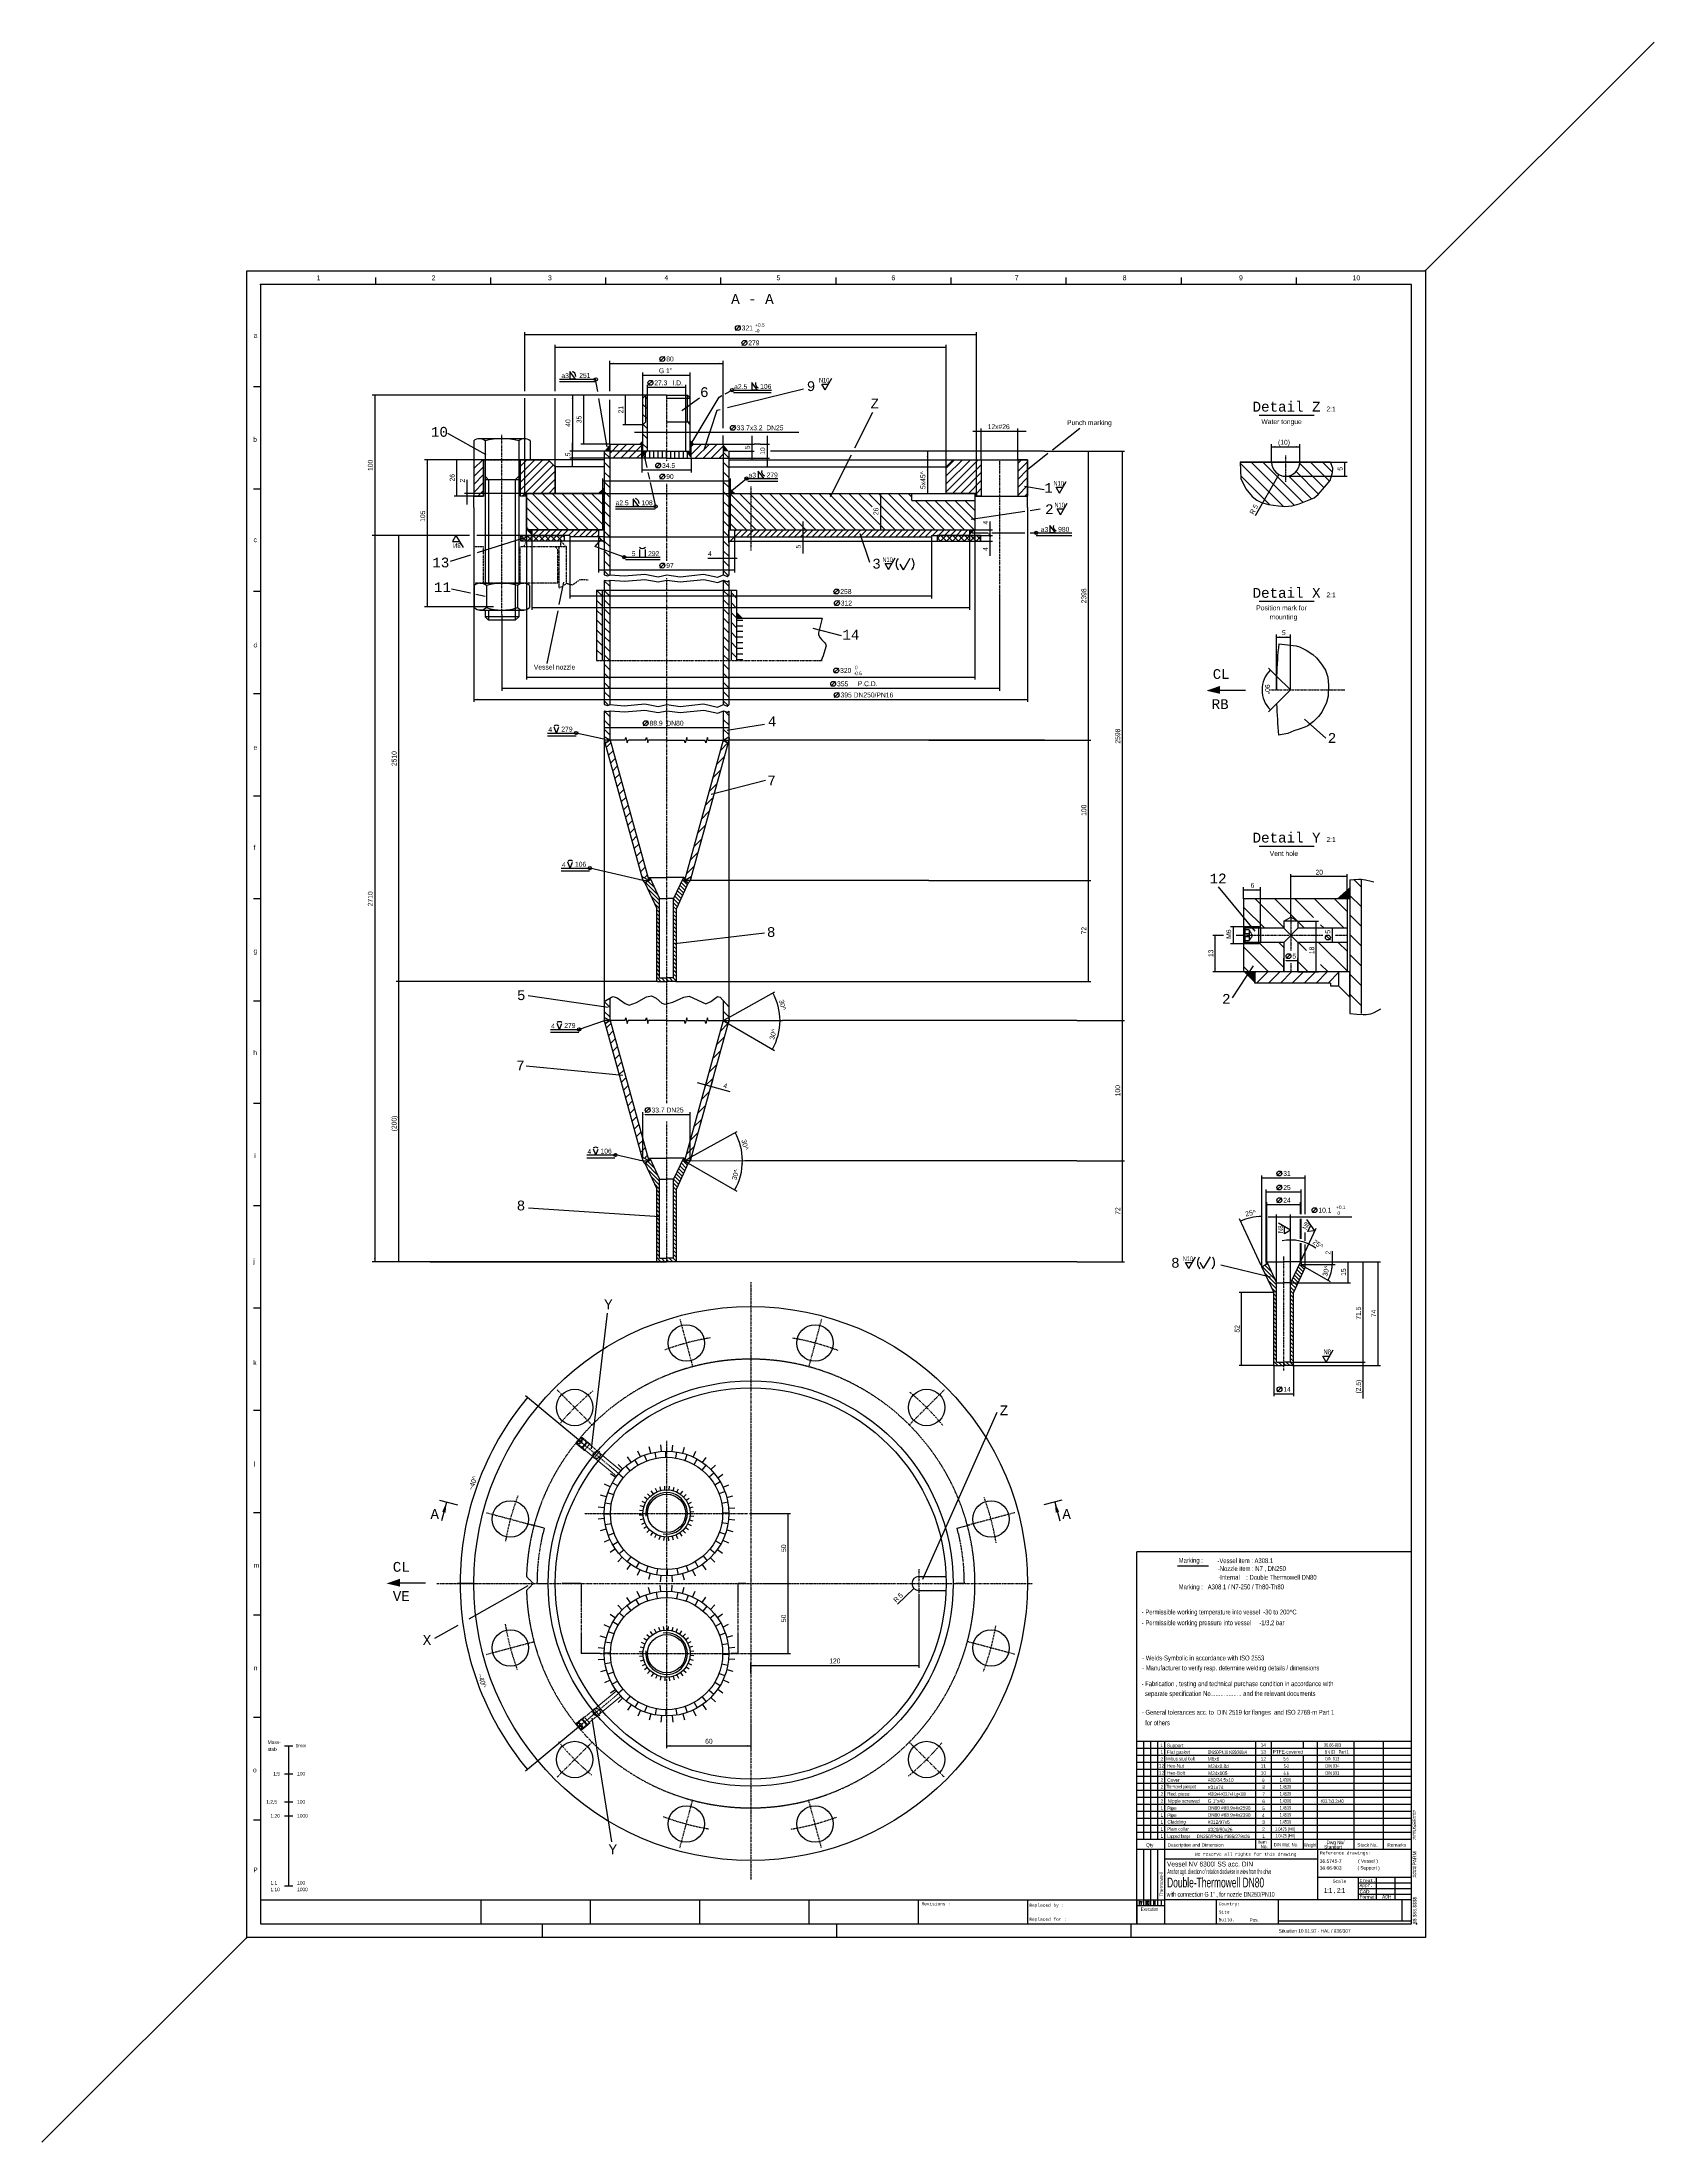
# Model space of a CAD drawing. Extents: x -2082 to -932, y -85 to 1412.
import ezdxf
from ezdxf.enums import TextEntityAlignment as Align

# ---------------------------------------------------------------- set-up
doc = ezdxf.new("R2010")
doc.units = 0
doc.header["$MEASUREMENT"] = 0
for name, pattern in [('DASHDOT', [1, 0.5, -0.25, 0, -0.25]), ('DIVIDE', [1.25, 0.5, -0.25, 0, -0.25, 0, -0.25]), ('HIDDEN', [0.375, 0.25, -0.125])]:
    doc.linetypes.add(name, pattern=pattern)
for name, color, linetype in [('1', 7, 'CONTINUOUS'), ('10', 7, 'CONTINUOUS'), ('11', 7, 'CONTINUOUS'), ('15', 7, 'CONTINUOUS'), ('17', 7, 'CONTINUOUS'), ('2', 7, 'CONTINUOUS')]:
    doc.layers.add(name, color=color, linetype=linetype)
doc.styles.add('MONOTXT', font='MONOTXT', dxfattribs={"height": 0.2})
doc.styles.get("Standard").update_dxf_attribs({"font": 'txt', "height": 0.2})

# ---------------------------------------------------------------- blocks, each defined once
blk = doc.blocks.new('BSO8')
at = {"layer": '15', "color": 1, "linetype": 'Continuous'}
for p, q in [((0, 0), (-2.5, 4.33)), ((-2.5, 4.33), (2.5, 4.33)), ((0, 0), (5, 8.66))]:
    blk.add_line(p, q, dxfattribs=at)
at = {"layer": '15', "color": 1, "linetype": 'Continuous', "width": 0.714286}
blk.add_text('N8', height=3.5, dxfattribs=at).set_placement((-2, 5.5))
blk = doc.blocks.new('BSO10')
at = {"layer": '15', "color": 1, "linetype": 'Continuous'}
for p, q in [((0, 0), (-2.5, 4.33)), ((-2.5, 4.33), (2.5, 4.33)), ((0, 0), (5, 8.659))]:
    blk.add_line(p, q, dxfattribs=at)
at = {"layer": '15', "color": 1, "linetype": 'Continuous', "width": 0.714286}
blk.add_text('N10', height=3.5, rotation=360, dxfattribs=at).set_placement((-4.5, 5.501))
blk = doc.blocks.new('AZGM10')
at = {"layer": '2', "color": 253, "linetype": 'Continuous'}
for p, q in [((-3, 100), (3, 100)), ((0, 0), (0, 100)), ((-3, 80), (3, 80)), ((-3, 60), (3, 60)), ((-3, 50), (3, 50)), ((-3, 0), (3, 0))]:
    blk.add_line(p, q, dxfattribs=at)
for s, p in [('stab', (-15, 96.25)), ('Mass-', (-15, 101.25)), ('0mm', (5, 98.75)), ('1:5', (-11, 78.75)), ('100', (6, 78.75)), ('1:2,5', (-16, 58.75)), ('100', (6, 58.75)), ('1:20', (-13, 48.75)), ('1000', (6, 48.75)), ('1:1', (-13, 1)), ('100', (6, 1)), ('1:10', (-13, -3.75)), ('1000', (6, -3.75))]:
    blk.add_text(s, height=2.5, dxfattribs=at).set_placement(p)
blk = doc.blocks.new('REVKO')
at = {"layer": '1', "color": 253, "linetype": 'Continuous', "style": 'MONOTXT'}
for s, p in [('Revisions :', (-174, 13)), ('Replaced by :', (-97, 12)), ('Replaced for :', (-97, 2))]:
    blk.add_text(s, height=2.2, dxfattribs=at).set_placement(p)

msp = doc.modelspace()

# ---------------------------------------------------------------- linework, layer by layer
at = {"layer": '1', "color": 253, "linetype": 'Continuous'}
for p, q in [((-1844.4, 1239.594), (-1844.4, 1244.594)), ((-1762.3, 1239.594), (-1762.3, 1244.594)), ((-1680.2, 1239.594), (-1680.2, 1244.594)), ((-1598.1, 1239.594), (-1598.1, 1244.594)), ((-1516, 1239.594), (-1516, 1244.594)), ((-1433.9, 1239.594), (-1433.9, 1244.594)), ((-1351.8, 1239.594), (-1351.8, 1244.594)), ((-1269.7, 1239.594), (-1269.7, 1244.594)), ((-1187.6, 1239.594), (-1187.6, 1244.594)), ((-1926.5, 1166.594), (-1931.5, 1166.594)), ((-1926.5, 1093.594), (-1931.5, 1093.594)), ((-1926.5, 1020.594), (-1931.5, 1020.594)), ((-1926.5, 947.594), (-1931.5, 947.594)), ((-1926.5, 874.594), (-1931.5, 874.594)), ((-1926.5, 801.594), (-1931.5, 801.594)), ((-1926.5, 728.594), (-1931.5, 728.594)), ((-1926.5, 655.594), (-1931.5, 655.594)), ((-1926.5, 582.594), (-1931.5, 582.594)), ((-1926.5, 509.594), (-1931.5, 509.594)), ((-1926.5, 436.594), (-1931.5, 436.594)), ((-1926.5, 363.594), (-1931.5, 363.594)), ((-1301.5, 93.811), (-1301.5, 335.821)), ((-1105.5, 335.821), (-1301.5, 335.821)), ((-1926.5, 290.594), (-1931.5, 290.594)), ((-1926.5, 217.594), (-1931.5, 217.594)), ((-1105.5, 200.594), (-1301.5, 200.594)), ((-1105.5, 195.594), (-1301.5, 195.594)), ((-1296.5, 140.594), (-1296.5, 200.594)), ((-1291.5, 140.594), (-1291.5, 200.594)), ((-1286.5, 130.594), (-1286.5, 200.594)), ((-1281.5, 93.902), (-1281.5, 200.594)), ((-1216.5, 123.594), (-1216.5, 200.594)), ((-1205.5, 123.594), (-1205.5, 200.594)), ((-1182.5, 195.594), (-1182.5, 200.594)), ((-1172.5, 130.594), (-1172.5, 200.594)), ((-1146.5, 123.594), (-1146.5, 200.594)), ((-1125.5, 123.594), (-1125.5, 200.594)), ((-1105.5, 190.594), (-1301.5, 190.594)), ((-1105.5, 185.594), (-1301.5, 185.594)), ((-1105.5, 180.594), (-1301.5, 180.594)), ((-1182.5, 135.594), (-1182.5, 190.594)), ((-1105.5, 175.594), (-1301.5, 175.594)), ((-1105.5, 170.594), (-1301.5, 170.594)), ((-1105.5, 165.594), (-1301.5, 165.594)), ((-1105.5, 160.594), (-1301.5, 160.594)), ((-1105.5, 155.594), (-1301.5, 155.594)), ((-1105.5, 150.594), (-1301.5, 150.594)), ((-1926.5, 144.594), (-1931.5, 144.594)), ((-1105.5, 145.594), (-1301.5, 145.594)), ((-1301.5, 70.594), (-1301.5, 142.594)), ((-1105.5, 140.594), (-1301.5, 140.594)), ((-1105.5, 135.594), (-1301.5, 135.594)), ((-1296.5, 130.594), (-1296.5, 142.594)), ((-1291.5, 130.594), (-1291.5, 142.594)), ((-1286.5, 130.594), (-1286.5, 142.594)), ((-1281.5, 70.594), (-1281.5, 142.594)), ((-1216.5, 123.594), (-1216.5, 142.594)), ((-1205.5, 123.594), (-1205.5, 142.594)), ((-1182.5, 130.594), (-1182.5, 142.594)), ((-1105.5, 130.594), (-1301.5, 130.594)), ((-1105.5, 130.594), (-1301.5, 130.594)), ((-1281.5, 123.594), (-1301.5, 123.594)), ((-1296.5, 83.594), (-1296.5, 123.594)), ((-1291.5, 83.594), (-1291.5, 123.594)), ((-1286.5, 83.594), (-1286.5, 123.594)), ((-1105.5, 123.594), (-1281.5, 123.594)), ((-1281.5, 70.594), (-1281.5, 123.594)), ((-1105.5, 123.594), (-1281.5, 123.594)), ((-1281.5, 70.594), (-1281.5, 123.594)), ((-1105.5, 123.594), (-1281.5, 123.594)), ((-1281.5, 70.594), (-1281.5, 123.594)), ((-1182.5, 123.594), (-1182.5, 130.594)), ((-1182.5, 123.594), (-1182.5, 130.594)), ((-1172.5, 123.594), (-1172.5, 130.594)), ((-1172.5, 123.594), (-1172.5, 87.594)), ((-1172.5, 116.594), (-1281.5, 116.594)), ((-1105.5, 103.594), (-1172.5, 103.594)), ((-1143.5, 103.594), (-1143.5, 87.594)), ((-1105.5, 99.594), (-1143.5, 99.594)), ((-1105.5, 95.594), (-1143.5, 95.594)), ((-1105.5, 91.594), (-1143.5, 91.594)), ((-1130.5, 87.594), (-1130.5, 103.594)), ((-1117.5, 103.594), (-1117.5, 87.594)), ((-1926.5, 87.594), (-1281.5, 87.594)), ((-1769.5, 87.594), (-1769.5, 70.594)), ((-1691.5, 87.594), (-1691.5, 70.594)), ((-1613.5, 87.594), (-1613.5, 70.594)), ((-1535.5, 87.594), (-1535.5, 70.594)), ((-1457.5, 87.594), (-1457.5, 70.594)), ((-1379.5, 87.594), (-1379.5, 70.594)), ((-1301.5, 87.594), (-1281.5, 87.594)), ((-1301.5, 87.594), (-1301.5, 70.594)), ((-1301.5, 83.594), (-1281.5, 83.594)), ((-1105.5, 87.594), (-1281.5, 87.594)), ((-1244.5, 70.594), (-1244.5, 87.594)), ((-1200.5, 70.594), (-1200.5, 87.594)), ((-1112.5, 87.594), (-1112.5, 72.594)), ((-1725.5, 61.194), (-1725.5, 70.594)), ((-1515.5, 61.194), (-1515.5, 70.594)), ((-1305.5, 61.294), (-1305.5, 70.594)), ((-1105.5, 72.594), (-1200.5, 72.594))]:
    msp.add_line(p, q, dxfattribs=at)
msp.add_lwpolyline([(-1926.5, 70.594), (-1105.5, 70.594), (-1105.5, 1239.594), (-1926.5, 1239.594), (-1926.5, 70.594)], dxfattribs=at)
at = {"layer": '1', "color": 1, "linetype": 'Continuous'}
for p in [(-1095.5, 1249.594), (-1936.5, 60.594)]:
    msp.add_point(p, dxfattribs=at)
at = {"layer": '1', "color": 92, "linetype": 'Continuous'}
for p in [(-1926.501, 1239.595), (-1101.953, 70.544)]:
    msp.add_point(p, dxfattribs=at)
at = {"layer": '10', "color": 3, "linetype": 'Continuous'}
for p, q in [((-1095.5, 1249.594), (-932.5, 1412.5)), ((-1636.931, 1160.615), (-1651.781, 1160.615)), ((-1636.931, 1160.615), (-1622.081, 1160.615)), ((-1636.931, 1158.615), (-1620.081, 1158.615)), ((-1636.931, 1141.615), (-1620.081, 1141.615)), ((-1677.381, 1125.615), (-1653.781, 1125.615)), ((-1677.381, 1125.615), (-1677.38, 1032.407)), ((-1620.081, 1125.615), (-1596.481, 1125.615)), ((-1596.481, 1125.615), (-1596.481, 1032.549)), ((-1774.431, 1114.615), (-1774.431, 1088.615)), ((-1754.431, 1114.615), (-1774.431, 1114.615)), ((-1774.431, 1113.956), (-1773.772, 1114.615)), ((-1774.431, 1108.299), (-1768.115, 1114.615)), ((-1774.431, 1102.642), (-1767.431, 1109.642)), ((-1767.431, 1114.615), (-1767.431, 1088.615)), ((-1681.382, 1114.615), (-1754.431, 1114.615)), ((-1741.431, 1114.615), (-1741.431, 1088.615)), ((-1741.431, 1109.783), (-1736.599, 1114.615)), ((-1741.431, 1104.126), (-1730.942, 1114.615)), ((-1741.431, 1098.469), (-1725.285, 1114.615)), ((-1741.431, 1092.813), (-1720.53, 1113.714)), ((-1739.972, 1088.615), (-1717.701, 1110.885)), ((-1721.431, 1114.615), (-1716.431, 1109.615)), ((-1716.431, 1090.615), (-1716.431, 1109.615)), ((-1681.382, 1109.615), (-1716.431, 1109.615)), ((-1681.382, 1120.615), (-1681.381, 1032.549)), ((-1636.931, 1120.615), (-1654.481, 1120.615)), ((-1636.931, 1120.615), (-1619.381, 1120.615)), ((-1636.931, 1115.615), (-1596.481, 1115.615)), ((-1592.481, 1120.615), (-1592.481, 1032.407)), ((-1592.481, 1114.615), (-1379.431, 1114.615)), ((-1592.481, 1109.615), (-1437.431, 1109.615)), ((-1432.431, 1114.615), (-1437.431, 1109.615)), ((-1437.431, 1108.692), (-1431.508, 1114.615)), ((-1437.431, 1103.035), (-1425.851, 1114.615)), ((-1437.431, 1097.378), (-1420.194, 1114.615)), ((-1437.431, 1091.721), (-1414.537, 1114.615)), ((-1437.431, 1090.615), (-1437.431, 1109.615)), ((-1432.88, 1090.615), (-1412.431, 1111.064)), ((-1412.431, 1114.615), (-1412.431, 1088.615)), ((-1386.431, 1111.851), (-1383.667, 1114.615)), ((-1386.431, 1114.615), (-1386.431, 1088.615)), ((-1386.431, 1106.194), (-1379.431, 1113.194)), ((-1379.431, 1114.615), (-1379.431, 1088.615)), ((-1227.632, 1112.805), (-1163.26, 1112.805)), ((-1197.092, 1081.467), (-1227.608, 1111.983)), ((-1189.25, 1082.109), (-1219.944, 1112.805)), ((-1182.866, 1084.211), (-1211.458, 1112.805)), ((-1167.936, 1094.737), (-1185.292, 1112.095)), ((-1164.03, 1099.317), (-1177.518, 1112.805)), ((-1161.902, 1105.675), (-1169.032, 1112.805)), ((-1774.431, 1096.985), (-1767.431, 1103.985)), ((-1774.431, 1091.329), (-1767.431, 1098.329)), ((-1732.315, 1090.615), (-1716.431, 1106.499)), ((-1726.658, 1090.615), (-1716.431, 1100.842)), ((-1721.001, 1090.615), (-1716.431, 1095.185)), ((-1427.224, 1090.615), (-1412.431, 1105.408)), ((-1421.567, 1090.615), (-1412.431, 1099.751)), ((-1415.931, 1090.594), (-1412.431, 1094.094)), ((-1386.431, 1100.538), (-1379.431, 1107.538)), ((-1386.431, 1094.881), (-1379.431, 1101.881)), ((-1386.431, 1089.224), (-1379.431, 1096.224)), ((-1206.71, 1082.599), (-1227.356, 1103.247)), ((-1176.832, 1086.663), (-1193.192, 1103.023)), ((-1171.738, 1090.055), (-1187.816, 1106.133)), ((-1767.431, 1088.615), (-1774.431, 1088.615)), ((-1771.488, 1088.615), (-1767.431, 1092.672)), ((-1736.931, 1088.615), (-1741.431, 1088.615)), ((-1681.381, 1090.615), (-1737.931, 1090.615)), ((-1737.931, 1090.615), (-1737.931, 1088.615)), ((-1736.931, 1090.615), (-1736.931, 1064.615)), ((-1713.874, 1064.615), (-1736.931, 1087.672)), ((-1720.945, 1064.615), (-1736.931, 1080.601)), ((-1706.803, 1064.615), (-1732.803, 1090.615)), ((-1699.732, 1064.615), (-1725.732, 1090.615)), ((-1692.661, 1064.615), (-1718.661, 1090.615)), ((-1685.59, 1064.615), (-1711.59, 1090.615)), ((-1682.43, 1068.526), (-1704.519, 1090.615)), ((-1682.43, 1075.597), (-1697.448, 1090.615)), ((-1682.43, 1082.668), (-1690.377, 1090.615)), ((-1682.43, 1089.739), (-1683.306, 1090.615)), ((-1682.43, 1064.615), (-1682.431, 1090.615)), ((-1592.481, 1090.615), (-1415.931, 1090.615)), ((-1591.432, 1064.615), (-1591.431, 1090.615)), ((-1565.876, 1064.615), (-1591.431, 1090.17)), ((-1572.947, 1064.615), (-1591.431, 1083.099)), ((-1558.805, 1064.615), (-1584.805, 1090.615)), ((-1551.734, 1064.615), (-1577.734, 1090.615)), ((-1544.663, 1064.615), (-1570.663, 1090.615)), ((-1537.592, 1064.615), (-1563.592, 1090.615)), ((-1530.521, 1064.615), (-1556.521, 1090.615)), ((-1523.45, 1064.615), (-1549.45, 1090.615)), ((-1516.379, 1064.615), (-1542.379, 1090.615)), ((-1509.307, 1064.615), (-1535.307, 1090.615)), ((-1502.236, 1064.615), (-1528.236, 1090.615)), ((-1495.165, 1064.615), (-1521.165, 1090.615)), ((-1488.094, 1064.615), (-1514.094, 1090.615)), ((-1481.023, 1064.615), (-1507.023, 1090.615)), ((-1490.35, 1081.013), (-1499.952, 1090.615)), ((-1466.881, 1064.615), (-1492.881, 1090.615)), ((-1459.81, 1064.615), (-1485.81, 1090.615)), ((-1452.739, 1064.615), (-1478.739, 1090.615)), ((-1445.668, 1064.615), (-1471.668, 1090.615)), ((-1461.941, 1087.959), (-1464.597, 1090.615)), ((-1461.931, 1085.615), (-1461.931, 1090.615)), ((-1461.931, 1085.615), (-1416.931, 1085.615)), ((-1438.597, 1064.615), (-1459.509, 1085.527)), ((-1431.522, 1064.615), (-1452.526, 1085.615)), ((-1424.455, 1064.615), (-1445.455, 1085.615)), ((-1417.384, 1064.615), (-1438.384, 1085.615)), ((-1416.931, 1071.233), (-1431.313, 1085.615)), ((-1416.931, 1078.305), (-1424.241, 1085.615)), ((-1416.931, 1085.376), (-1417.17, 1085.615)), ((-1416.931, 1090.615), (-1416.931, 1064.615)), ((-1416.931, 1088.615), (-1379.431, 1088.615)), ((-1415.931, 1090.615), (-1415.931, 1088.615)), ((-1381.383, 1088.615), (-1379.431, 1090.567)), ((-1728.016, 1064.615), (-1736.931, 1073.53)), ((-1735.088, 1064.615), (-1736.931, 1066.458)), ((-1681.381, 1064.615), (-1736.931, 1064.615)), ((-1732.931, 1064.615), (-1732.931, 1060.615)), ((-1732.931, 1064.194), (-1732.51, 1064.615)), ((-1732.268, 1060.615), (-1728.268, 1064.615)), ((-1728.025, 1060.615), (-1724.025, 1064.615)), ((-1723.782, 1060.615), (-1719.782, 1064.615)), ((-1719.54, 1060.615), (-1715.54, 1064.615)), ((-1715.297, 1060.615), (-1711.297, 1064.615)), ((-1711.055, 1060.615), (-1707.055, 1064.615)), ((-1706.812, 1060.615), (-1702.812, 1064.615)), ((-1703.569, 1059.615), (-1698.569, 1064.615)), ((-1699.327, 1059.615), (-1694.327, 1064.615)), ((-1695.084, 1059.615), (-1690.084, 1064.615)), ((-1690.841, 1059.615), (-1685.841, 1064.615)), ((-1592.481, 1064.615), (-1416.931, 1064.615)), ((-1580.018, 1064.615), (-1591.432, 1076.028)), ((-1587.089, 1064.615), (-1591.432, 1068.958)), ((-1588.431, 1063.583), (-1587.399, 1064.615)), ((-1588.156, 1059.615), (-1583.156, 1064.615)), ((-1583.913, 1059.615), (-1578.913, 1064.615)), ((-1579.671, 1059.615), (-1574.671, 1064.615)), ((-1575.428, 1059.615), (-1570.428, 1064.615)), ((-1571.186, 1059.615), (-1566.186, 1064.615)), ((-1566.943, 1059.615), (-1561.943, 1064.615)), ((-1562.7, 1059.615), (-1557.7, 1064.615)), ((-1558.458, 1059.615), (-1553.458, 1064.615)), ((-1554.215, 1059.615), (-1549.215, 1064.615)), ((-1549.972, 1059.615), (-1544.972, 1064.615)), ((-1545.73, 1059.615), (-1540.73, 1064.615)), ((-1541.487, 1059.615), (-1536.487, 1064.615)), ((-1537.244, 1059.615), (-1532.244, 1064.615)), ((-1533.002, 1059.615), (-1528.002, 1064.615)), ((-1528.759, 1059.615), (-1523.759, 1064.615)), ((-1524.516, 1059.615), (-1519.516, 1064.615)), ((-1520.274, 1059.615), (-1515.274, 1064.615)), ((-1516.031, 1059.615), (-1511.031, 1064.615)), ((-1511.789, 1059.615), (-1506.789, 1064.615)), ((-1507.546, 1059.615), (-1502.546, 1064.615)), ((-1503.303, 1059.615), (-1498.303, 1064.615)), ((-1499.061, 1059.615), (-1494.061, 1064.615)), ((-1494.818, 1059.615), (-1489.818, 1064.615)), ((-1490.575, 1059.615), (-1485.575, 1064.615)), ((-1486.333, 1059.615), (-1481.333, 1064.615)), ((-1473.952, 1064.615), (-1483.83, 1074.493)), ((-1482.09, 1059.615), (-1477.09, 1064.615)), ((-1477.847, 1059.615), (-1472.847, 1064.615)), ((-1473.605, 1059.615), (-1468.605, 1064.615)), ((-1469.362, 1059.615), (-1464.362, 1064.615)), ((-1465.12, 1059.615), (-1460.12, 1064.615)), ((-1460.877, 1059.615), (-1455.877, 1064.615)), ((-1456.634, 1059.615), (-1451.634, 1064.615)), ((-1452.392, 1059.615), (-1447.392, 1064.615)), ((-1447.149, 1060.615), (-1443.149, 1064.615)), ((-1442.906, 1060.615), (-1438.906, 1064.615)), ((-1438.664, 1060.615), (-1434.664, 1064.615)), ((-1434.421, 1060.615), (-1430.421, 1064.615)), ((-1430.178, 1060.615), (-1426.178, 1064.615)), ((-1425.936, 1060.615), (-1421.936, 1064.615)), ((-1420.931, 1064.615), (-1420.931, 1060.615)), ((-1705.931, 1060.615), (-1740.931, 1060.615)), ((-1740.931, 1060.615), (-1740.931, 1056.615)), ((-1740.931, 1060.264), (-1740.58, 1060.615)), ((-1681.682, 1056.615), (-1740.931, 1056.615)), ((-1736.851, 1056.615), (-1740.851, 1060.615)), ((-1740.338, 1056.615), (-1736.338, 1060.615)), ((-1732.609, 1056.615), (-1736.609, 1060.615)), ((-1736.095, 1056.615), (-1732.095, 1060.615)), ((-1728.366, 1056.615), (-1732.366, 1060.615)), ((-1731.852, 1056.615), (-1727.852, 1060.615)), ((-1724.123, 1056.615), (-1728.123, 1060.615)), ((-1727.61, 1056.615), (-1723.61, 1060.615)), ((-1719.881, 1056.615), (-1723.881, 1060.615)), ((-1723.367, 1056.615), (-1719.367, 1060.615)), ((-1715.638, 1056.615), (-1719.638, 1060.615)), ((-1719.125, 1056.615), (-1715.125, 1060.615)), ((-1711.396, 1056.615), (-1715.396, 1060.615)), ((-1714.882, 1056.615), (-1710.882, 1060.615)), ((-1709.931, 1059.393), (-1711.153, 1060.615)), ((-1710.639, 1056.615), (-1709.931, 1057.323)), ((-1709.931, 1060.615), (-1709.931, 1056.615)), ((-1705.931, 1060.615), (-1705.931, 1059.615)), ((-1681.381, 1059.615), (-1705.931, 1059.615)), ((-1686.599, 1059.615), (-1685.431, 1060.783)), ((-1592.481, 1059.615), (-1447.931, 1059.615)), ((-1592.442, 1056.615), (-1412.931, 1056.615)), ((-1447.931, 1060.615), (-1412.931, 1060.615)), ((-1447.931, 1060.615), (-1447.931, 1059.615)), ((-1443.931, 1060.615), (-1443.931, 1056.615)), ((-1443.931, 1058.47), (-1441.786, 1060.615)), ((-1441.475, 1056.615), (-1443.931, 1059.071)), ((-1441.543, 1056.615), (-1437.543, 1060.615)), ((-1437.232, 1056.615), (-1441.232, 1060.615)), ((-1437.301, 1056.615), (-1433.301, 1060.615)), ((-1432.989, 1056.615), (-1436.989, 1060.615)), ((-1433.058, 1056.615), (-1429.058, 1060.615)), ((-1428.747, 1056.615), (-1432.747, 1060.615)), ((-1428.815, 1056.615), (-1424.815, 1060.615)), ((-1424.504, 1056.615), (-1428.504, 1060.615)), ((-1424.573, 1056.615), (-1420.573, 1060.615)), ((-1420.262, 1056.615), (-1424.262, 1060.615)), ((-1421.693, 1060.615), (-1420.931, 1061.377)), ((-1420.33, 1056.615), (-1416.33, 1060.615)), ((-1416.019, 1056.615), (-1420.019, 1060.615)), ((-1416.087, 1056.615), (-1412.931, 1059.771)), ((-1412.931, 1057.77), (-1415.776, 1060.615)), ((-1412.931, 1060.615), (-1412.931, 1056.615)), ((-1686.933, 1021.544), (-1686.933, 971.544)), ((-1682.933, 1017.579), (-1686.898, 1021.544)), ((-1682.933, 1021.544), (-1682.933, 971.544)), ((-1681.384, 1028.563), (-1681.384, 940.091)), ((-1677.382, 1028.563), (-1677.384, 939.9)), ((-1596.483, 1028.706), (-1596.483, 939.995)), ((-1592.483, 1028.563), (-1592.483, 939.805)), ((-1590.933, 1021.544), (-1590.933, 971.544)), ((-1586.933, 1015.912), (-1590.933, 1019.912)), ((-1586.933, 1021.544), (-1586.933, 971.544)), ((-1682.933, 1010.508), (-1686.933, 1014.508)), ((-1682.933, 1003.437), (-1686.933, 1007.437)), ((-1586.933, 1008.841), (-1590.933, 1012.841)), ((-1586.933, 1001.77), (-1590.933, 1005.77)), ((-1682.933, 996.366), (-1686.933, 1000.366)), ((-1682.933, 989.295), (-1686.933, 993.295)), ((-1586.933, 994.699), (-1590.933, 998.699)), ((-1586.933, 987.628), (-1590.933, 991.628)), ((-1586.933, 1001.625), (-1526.001, 1001.627)), ((-1586.933, 1000.274), (-1582.488, 1000.274)), ((-1586.933, 996.274), (-1582.488, 996.274)), ((-1586.933, 992.274), (-1582.488, 992.274)), ((-1682.933, 982.224), (-1686.933, 986.224)), ((-1682.933, 975.153), (-1686.933, 979.153)), ((-1586.933, 980.557), (-1590.933, 984.557)), ((-1586.933, 973.486), (-1590.933, 977.486)), ((-1586.933, 988.274), (-1582.488, 988.274)), ((-1586.933, 984.274), (-1582.488, 984.274)), ((-1586.933, 980.274), (-1582.488, 980.274)), ((-1586.933, 976.274), (-1582.488, 976.274)), ((-1586.933, 972.274), (-1582.488, 972.274)), ((-1191.907, 950.459), (-1201.755, 960.307)), ((-1191.907, 950.459), (-1201.755, 940.611)), ((-1681.384, 935.426), (-1681.384, 714.642)), ((-1677.384, 935.331), (-1677.384, 914.642)), ((-1596.483, 935.521), (-1596.483, 914.642)), ((-1592.483, 935.331), (-1592.483, 714.642)), ((-1681.369, 914.642), (-1653.768, 814.642)), ((-1677.219, 914.642), (-1649.618, 814.642)), ((-1596.618, 914.642), (-1624.219, 814.642)), ((-1592.468, 914.642), (-1620.069, 814.642)), ((-1652.419, 812.909), (-1643.919, 794.68)), ((-1649.419, 816.642), (-1636.918, 816.642)), ((-1649.419, 816.642), (-1649.419, 814.642)), ((-1648.919, 816.642), (-1641.919, 801.632)), ((-1624.419, 816.642), (-1636.918, 816.642)), ((-1624.919, 816.642), (-1631.917, 801.632)), ((-1621.419, 812.909), (-1629.919, 794.68)), ((-1624.419, 816.642), (-1624.418, 814.642)), ((-1149.414, 815.059), (-1149.412, 719.615)), ((-1141.412, 815.059), (-1141.41, 719.615)), ((-1643.919, 743.142), (-1643.919, 794.68)), ((-1641.919, 745.142), (-1641.919, 801.632)), ((-1641.919, 801.632), (-1636.918, 801.632)), ((-1631.917, 801.632), (-1636.918, 801.632)), ((-1631.919, 745.142), (-1631.917, 801.632)), ((-1629.919, 743.142), (-1629.919, 794.68)), ((-1225.312, 801.465), (-1225.312, 749.465)), ((-1149.412, 801.465), (-1225.312, 801.465)), ((-1210.198, 780.465), (-1225.312, 795.579)), ((-1196.056, 780.465), (-1217.056, 801.465)), ((-1181.913, 780.465), (-1202.914, 801.465)), ((-1175.532, 788.225), (-1188.772, 801.465)), ((-1153.63, 780.465), (-1174.63, 801.465)), ((-1151.512, 792.489), (-1160.488, 801.465)), ((-1151.512, 801.465), (-1151.512, 749.465)), ((-1224.312, 781.465), (-1225.312, 780.465)), ((-1224.312, 781.465), (-1225.312, 781.465)), ((-1224.34, 780.465), (-1225.312, 781.437)), ((-1213.312, 780.465), (-1225.312, 780.465)), ((-1214.312, 781.465), (-1224.312, 781.465)), ((-1224.312, 781.465), (-1224.312, 769.465)), ((-1213.312, 780.465), (-1214.312, 781.465)), ((-1214.312, 769.465), (-1214.312, 781.465)), ((-1213.312, 780.465), (-1213.312, 770.465)), ((-1196.512, 780.465), (-1213.312, 780.465)), ((-1196.512, 785.465), (-1191.512, 788.352)), ((-1186.512, 785.465), (-1196.512, 785.465)), ((-1196.512, 785.465), (-1196.512, 780.465)), ((-1196.512, 770.465), (-1186.512, 780.465)), ((-1196.512, 780.465), (-1186.512, 770.465)), ((-1186.512, 785.465), (-1191.512, 788.352)), ((-1186.512, 785.465), (-1186.512, 780.465)), ((-1151.512, 780.465), (-1186.512, 780.465)), ((-1167.771, 780.465), (-1170.312, 783.006)), ((-1224.312, 769.465), (-1225.312, 770.465)), ((-1213.312, 770.465), (-1225.312, 770.465)), ((-1224.312, 769.465), (-1225.312, 769.465)), ((-1207.482, 749.465), (-1225.312, 767.295)), ((-1214.312, 769.465), (-1224.312, 769.465)), ((-1196.512, 752.637), (-1214.339, 770.465)), ((-1213.312, 770.465), (-1214.312, 769.465)), ((-1196.512, 770.465), (-1213.312, 770.465)), ((-1196.512, 766.779), (-1200.198, 770.465)), ((-1196.512, 770.465), (-1196.512, 749.465)), ((-1151.512, 770.465), (-1186.512, 770.465)), ((-1186.512, 770.465), (-1186.512, 749.465)), ((-1180.312, 764.721), (-1186.056, 770.465)), ((-1151.512, 750.063), (-1171.914, 770.465)), ((-1151.512, 764.205), (-1157.772, 770.465)), ((-1221.626, 749.465), (-1225.312, 753.151)), ((-1149.412, 749.465), (-1225.312, 749.465)), ((-1217.312, 749.465), (-1217.312, 741.465)), ((-1217.312, 748.623), (-1216.47, 749.465)), ((-1217.312, 741.465), (-1217.312, 749.465)), ((-1215.986, 741.465), (-1207.986, 749.465)), ((-1207.5, 741.465), (-1199.5, 749.465)), ((-1199.014, 741.465), (-1191.014, 749.465)), ((-1190.53, 741.465), (-1182.53, 749.465)), ((-1179.198, 749.465), (-1186.512, 756.779)), ((-1182.044, 741.465), (-1174.044, 749.465)), ((-1173.56, 741.465), (-1165.56, 749.465)), ((-1165.056, 749.465), (-1170.312, 754.722)), ((-1165.074, 741.465), (-1157.074, 749.465)), ((-1643.418, 742.642), (-1643.919, 743.142)), ((-1643.418, 742.642), (-1636.919, 742.642)), ((-1641.919, 745.142), (-1636.919, 745.142)), ((-1631.919, 745.142), (-1636.919, 745.142)), ((-1630.419, 742.642), (-1636.919, 742.642)), ((-1630.419, 742.642), (-1636.919, 742.642)), ((-1163.312, 741.465), (-1217.312, 741.465)), ((-1163.312, 741.465), (-1163.312, 739.465)), ((-1163.312, 739.465), (-1157.512, 739.465)), ((-1677.384, 730.691), (-1677.383, 714.643)), ((-1596.483, 728.959), (-1596.484, 714.643)), ((-1666.568, 714.642), (-1681.384, 714.642)), ((-1651.898, 714.643), (-1664.424, 714.642)), ((-1636.933, 714.642), (-1649.753, 714.643)), ((-1636.933, 714.642), (-1624.114, 714.643)), ((-1621.97, 714.642), (-1609.443, 714.642)), ((-1607.299, 714.642), (-1592.483, 714.642)), ((-1701.383, 413.054), (-1701.767, 413.374)), ((-1655.526, 403.621), (-1657.419, 407.731)), ((-1651.014, 400.685), (-1652.58, 404.851)), ((-1648.233, 406.237), (-1649.385, 410.611)), ((-1644.299, 402.562), (-1645.118, 406.936)), ((-1640.596, 407.546), (-1640.971, 412.054)), ((-1637.36, 403.244), (-1637.407, 407.694)), ((-1632.848, 407.509), (-1632.435, 412.014)), ((-1630.408, 402.711), (-1629.682, 407.101)), ((-1625.224, 406.128), (-1624.035, 410.492)), ((-1623.654, 400.979), (-1622.177, 405.176)), ((-1617.956, 403.444), (-1616.027, 407.535)), ((-1673.221, 388.915), (-1676.915, 391.527)), ((-1668.213, 394.827), (-1671.397, 398.041)), ((-1667.847, 388.629), (-1671.286, 391.453)), ((-1662.97, 393.612), (-1665.866, 396.99)), ((-1662.254, 399.779), (-1664.832, 403.497)), ((-1657.301, 397.671), (-1659.567, 401.502)), ((-1617.304, 398.1), (-1615.12, 401.977)), ((-1611.55, 394.162), (-1608.726, 397.601)), ((-1611.264, 399.538), (-1608.654, 403.232)), ((-1606.567, 389.285), (-1603.189, 392.181)), ((-1605.352, 394.53), (-1602.14, 397.714)), ((-1600.4, 388.571), (-1596.684, 391.149)), ((-1679.811, 374.955), (-1684.175, 376.146)), ((-1677.127, 382.223), (-1681.218, 384.154)), ((-1674.664, 376.524), (-1678.861, 378.002)), ((-1671.785, 382.875), (-1675.662, 385.059)), ((-1650.546, 373.177), (-1652.685, 374.737)), ((-1648.615, 375.39), (-1650.451, 377.298)), ((-1646.329, 377.234), (-1647.806, 379.432)), ((-1643.755, 378.657), (-1644.828, 381.07)), ((-1640.976, 379.608), (-1641.613, 382.171)), ((-1638.074, 380.062), (-1638.256, 382.697)), ((-1635.137, 380.005), (-1634.859, 382.632)), ((-1632.254, 379.439), (-1631.524, 381.978)), ((-1629.513, 378.381), (-1628.354, 380.755)), ((-1626.998, 376.863), (-1625.444, 379)), ((-1624.785, 374.931), (-1622.883, 376.766)), ((-1602.507, 383.617), (-1598.677, 385.882)), ((-1599.493, 377.33), (-1595.328, 378.895)), ((-1596.558, 381.843), (-1592.451, 383.736)), ((-1593.942, 374.55), (-1589.569, 375.701)), ((-1681.229, 359.583), (-1685.737, 359.21)), ((-1681.192, 367.331), (-1685.697, 367.746)), ((-1676.929, 362.818), (-1681.379, 362.772)), ((-1676.396, 369.77), (-1680.786, 370.497)), ((-1653.744, 362.103), (-1656.384, 361.923)), ((-1653.687, 365.04), (-1656.319, 365.321)), ((-1653.121, 367.922), (-1655.665, 368.656)), ((-1652.063, 370.662), (-1654.441, 371.827)), ((-1622.941, 372.644), (-1620.749, 374.121)), ((-1621.522, 370.072), (-1619.107, 371.146)), ((-1620.571, 367.293), (-1618.006, 367.931)), ((-1620.174, 361.454), (-1617.545, 361.176)), ((-1620.117, 364.391), (-1617.48, 364.574)), ((-1597.616, 370.615), (-1593.243, 371.433)), ((-1596.934, 363.676), (-1592.485, 363.722)), ((-1592.633, 366.913), (-1588.126, 367.287)), ((-1679.92, 351.946), (-1684.294, 350.796)), ((-1677.304, 344.653), (-1681.412, 342.761)), ((-1676.247, 355.879), (-1680.621, 355.061)), ((-1674.37, 349.164), (-1678.536, 347.599)), ((-1653.29, 359.201), (-1655.858, 358.565)), ((-1652.339, 356.422), (-1654.757, 355.35)), ((-1650.92, 353.85), (-1653.115, 352.375)), ((-1649.076, 351.564), (-1650.981, 349.73)), ((-1646.863, 349.633), (-1648.42, 347.496)), ((-1644.348, 348.115), (-1645.51, 345.74)), ((-1641.608, 347.057), (-1642.339, 344.516)), ((-1638.725, 346.491), (-1639.004, 343.861)), ((-1635.788, 346.434), (-1635.606, 343.796)), ((-1632.886, 346.888), (-1632.248, 344.322)), ((-1630.107, 347.839), (-1629.033, 345.423)), ((-1627.535, 349.258), (-1626.058, 347.065)), ((-1625.248, 351.102), (-1623.413, 349.199)), ((-1623.316, 353.315), (-1621.179, 351.76)), ((-1621.798, 355.83), (-1619.423, 354.67)), ((-1620.74, 358.571), (-1618.199, 357.841)), ((-1599.199, 349.97), (-1595.003, 348.492)), ((-1597.467, 356.724), (-1593.078, 355.997)), ((-1594.051, 351.541), (-1589.688, 350.351)), ((-1592.67, 359.165), (-1588.166, 358.751)), ((-1673.462, 337.925), (-1677.179, 335.348)), ((-1671.356, 342.877), (-1675.187, 340.612)), ((-1668.51, 331.966), (-1671.723, 328.783)), ((-1667.296, 337.209), (-1670.675, 334.313)), ((-1662.313, 332.332), (-1665.138, 328.893)), ((-1610.893, 332.883), (-1607.998, 329.504)), ((-1606.016, 337.866), (-1602.578, 335.041)), ((-1605.649, 331.669), (-1602.466, 328.457)), ((-1602.078, 343.62), (-1598.202, 341.435)), ((-1600.641, 337.581), (-1596.948, 334.97)), ((-1596.735, 344.273), (-1592.645, 342.343)), ((-1662.598, 326.958), (-1665.21, 323.265)), ((-1656.559, 328.394), (-1658.744, 324.517)), ((-1655.906, 323.052), (-1657.837, 318.962)), ((-1650.208, 325.515), (-1651.687, 321.318)), ((-1648.638, 320.368), (-1649.829, 316.005)), ((-1643.454, 323.783), (-1644.182, 319.393)), ((-1641.014, 318.987), (-1641.429, 314.483)), ((-1636.502, 323.25), (-1636.457, 318.8)), ((-1633.266, 318.95), (-1632.893, 314.443)), ((-1629.563, 323.932), (-1628.746, 319.558)), ((-1625.629, 320.259), (-1624.479, 315.886)), ((-1622.848, 325.809), (-1621.284, 321.643)), ((-1618.336, 322.875), (-1616.444, 318.768)), ((-1616.561, 328.823), (-1614.297, 324.992)), ((-1611.608, 326.717), (-1609.031, 323.001)), ((-1456.931, 318.248), (-1437.453, 318.248)), ((-1662.598, 299.538), (-1665.21, 303.231)), ((-1656.559, 298.102), (-1658.744, 301.979)), ((-1655.906, 303.444), (-1657.837, 307.534)), ((-1650.208, 300.981), (-1651.687, 305.178)), ((-1648.638, 306.128), (-1649.829, 310.491)), ((-1643.454, 302.713), (-1644.182, 307.103)), ((-1641.014, 307.509), (-1641.429, 312.013)), ((-1636.502, 303.246), (-1636.457, 307.696)), ((-1633.266, 307.546), (-1632.893, 312.053)), ((-1629.563, 302.564), (-1628.746, 306.938)), ((-1625.629, 306.237), (-1624.479, 310.61)), ((-1622.848, 300.687), (-1621.284, 304.853)), ((-1618.336, 303.621), (-1616.444, 307.728)), ((-1616.561, 297.673), (-1614.297, 301.504)), ((-1611.608, 299.779), (-1609.031, 303.495)), ((-1456.931, 308.248), (-1437.453, 308.248)), ((-1673.462, 288.571), (-1677.179, 291.148)), ((-1671.356, 283.619), (-1675.187, 285.884)), ((-1668.51, 294.53), (-1671.723, 297.713)), ((-1667.296, 289.287), (-1670.675, 292.183)), ((-1662.313, 294.164), (-1665.138, 297.603)), ((-1610.893, 293.613), (-1607.998, 296.992)), ((-1606.016, 288.63), (-1602.578, 291.455)), ((-1605.649, 294.827), (-1602.466, 298.039)), ((-1602.078, 282.876), (-1598.202, 285.061)), ((-1600.641, 288.915), (-1596.948, 291.526)), ((-1679.92, 274.55), (-1684.294, 275.7)), ((-1677.304, 281.843), (-1681.412, 283.735)), ((-1676.247, 270.617), (-1680.621, 271.435)), ((-1674.37, 277.332), (-1678.536, 278.897)), ((-1652.339, 270.074), (-1654.757, 271.146)), ((-1650.92, 272.646), (-1653.115, 274.121)), ((-1649.076, 274.932), (-1650.981, 276.766)), ((-1646.863, 276.863), (-1648.42, 279)), ((-1644.348, 278.381), (-1645.51, 280.756)), ((-1641.608, 279.439), (-1642.339, 281.98)), ((-1638.725, 280.005), (-1639.004, 282.635)), ((-1635.788, 280.062), (-1635.606, 282.7)), ((-1632.886, 279.608), (-1632.248, 282.174)), ((-1630.107, 278.657), (-1629.033, 281.073)), ((-1627.535, 277.238), (-1626.058, 279.431)), ((-1625.248, 275.394), (-1623.413, 277.297)), ((-1623.316, 273.181), (-1621.179, 274.736)), ((-1621.798, 270.666), (-1619.423, 271.826)), ((-1599.199, 276.526), (-1595.003, 278.004)), ((-1597.467, 269.772), (-1593.078, 270.499)), ((-1596.735, 282.223), (-1592.645, 284.153)), ((-1594.051, 274.955), (-1589.688, 276.145)), ((-1681.229, 266.913), (-1685.737, 267.286)), ((-1681.192, 259.165), (-1685.697, 258.75)), ((-1676.929, 263.678), (-1681.379, 263.724)), ((-1676.396, 256.726), (-1680.786, 255.999)), ((-1653.744, 264.393), (-1656.384, 264.573)), ((-1653.687, 261.456), (-1656.319, 261.175)), ((-1653.29, 267.295), (-1655.858, 267.931)), ((-1653.121, 258.574), (-1655.665, 257.84)), ((-1652.063, 255.834), (-1654.441, 254.669)), ((-1621.522, 256.424), (-1619.107, 255.35)), ((-1620.74, 267.925), (-1618.199, 268.655)), ((-1620.571, 259.203), (-1618.006, 258.565)), ((-1620.174, 265.042), (-1617.545, 265.32)), ((-1620.117, 262.105), (-1617.48, 261.922)), ((-1597.616, 255.881), (-1593.243, 255.063)), ((-1596.934, 262.82), (-1592.485, 262.774)), ((-1592.67, 267.331), (-1588.166, 267.745)), ((-1592.633, 259.583), (-1588.126, 259.209)), ((-1679.811, 251.541), (-1684.175, 250.35)), ((-1677.127, 244.273), (-1681.218, 242.342)), ((-1674.664, 249.972), (-1678.861, 248.494)), ((-1671.785, 243.621), (-1675.662, 241.437)), ((-1650.546, 253.319), (-1652.685, 251.759)), ((-1648.615, 251.106), (-1650.451, 249.198)), ((-1646.329, 249.262), (-1647.806, 247.064)), ((-1643.755, 247.839), (-1644.828, 245.426)), ((-1640.976, 246.888), (-1641.613, 244.325)), ((-1638.074, 246.434), (-1638.256, 243.799)), ((-1635.137, 246.491), (-1634.859, 243.864)), ((-1632.254, 247.057), (-1631.524, 244.518)), ((-1629.513, 248.115), (-1628.354, 245.741)), ((-1626.998, 249.633), (-1625.444, 247.496)), ((-1624.785, 251.565), (-1622.883, 249.73)), ((-1622.941, 253.852), (-1620.749, 252.375)), ((-1602.507, 242.879), (-1598.677, 240.614)), ((-1599.493, 249.166), (-1595.328, 247.601)), ((-1596.558, 244.653), (-1592.451, 242.76)), ((-1593.942, 251.946), (-1589.569, 250.795)), ((-1673.221, 237.581), (-1676.915, 234.969)), ((-1668.213, 231.669), (-1671.397, 228.455)), ((-1667.847, 237.867), (-1671.286, 235.043)), ((-1662.97, 232.884), (-1665.866, 229.506)), ((-1662.254, 226.717), (-1664.832, 222.999)), ((-1657.301, 228.825), (-1659.567, 224.994)), ((-1651.014, 225.811), (-1652.58, 221.645)), ((-1623.654, 225.517), (-1622.177, 221.32)), ((-1617.304, 228.396), (-1615.12, 224.519)), ((-1611.55, 232.334), (-1608.726, 228.895)), ((-1611.264, 226.958), (-1608.654, 223.264)), ((-1606.567, 237.211), (-1603.189, 234.315)), ((-1605.352, 231.966), (-1602.14, 228.782)), ((-1600.4, 237.925), (-1596.684, 235.347)), ((-1701.383, 213.442), (-1701.767, 213.122)), ((-1655.526, 222.875), (-1657.419, 218.765)), ((-1648.233, 220.259), (-1649.385, 215.885)), ((-1644.299, 223.934), (-1645.118, 219.56)), ((-1640.596, 218.95), (-1640.971, 214.442)), ((-1637.36, 223.252), (-1637.407, 218.802)), ((-1632.848, 218.987), (-1632.435, 214.482)), ((-1630.408, 223.785), (-1629.682, 219.395)), ((-1625.224, 220.368), (-1624.035, 216.004)), ((-1617.956, 223.052), (-1616.027, 218.961)), ((-1936.5, 60.594), (-2082.5, -85))]:
    msp.add_line(p, q, dxfattribs=at)
at = {"layer": '10', "color": 92, "linetype": 'Continuous'}
for p, q in [((-1653.781, 1158.615), (-1651.781, 1160.615)), ((-1653.781, 1120.615), (-1653.781, 1158.615)), ((-1650.581, 1150.835), (-1653.781, 1154.035)), ((-1650.581, 1157.906), (-1652.535, 1159.861)), ((-1651.781, 1141.615), (-1651.781, 1160.615)), ((-1650.581, 1120.615), (-1650.581, 1160.615)), ((-1622.081, 1141.615), (-1622.081, 1160.615)), ((-1620.081, 1158.615), (-1622.081, 1160.615)), ((-1620.081, 1120.615), (-1620.081, 1158.615)), ((-1650.581, 1143.764), (-1653.781, 1146.964)), ((-1653.781, 1139.615), (-1651.781, 1141.615)), ((-1650.581, 1136.693), (-1653.781, 1139.893)), ((-1620.081, 1139.615), (-1622.081, 1141.615)), ((-1774.543, 1128.201), (-1774.543, 1114.615)), ((-1737.937, 1129.615), (-1770.805, 1129.615)), ((-1766.431, 1128.201), (-1766.431, 1026.615)), ((-1742.431, 1128.201), (-1742.431, 1026.615)), ((-1734.319, 1128.201), (-1734.319, 1114.615)), ((-1670.895, 1125.615), (-1677.381, 1119.129)), ((-1676.551, 1125.615), (-1677.381, 1124.785)), ((-1665.239, 1125.615), (-1675.239, 1115.615)), ((-1659.583, 1125.615), (-1669.583, 1115.615)), ((-1654.481, 1125.059), (-1663.925, 1115.615)), ((-1654.481, 1115.615), (-1654.481, 1125.615)), ((-1650.581, 1129.621), (-1653.781, 1132.821)), ((-1650.581, 1122.551), (-1653.781, 1125.751)), ((-1617.727, 1125.615), (-1619.381, 1123.961)), ((-1612.071, 1125.615), (-1619.381, 1118.305)), ((-1619.381, 1115.615), (-1619.381, 1125.615)), ((-1606.413, 1125.615), (-1616.415, 1115.615)), ((-1600.757, 1125.615), (-1610.757, 1115.615)), ((-1596.481, 1124.233), (-1605.1, 1115.615)), ((-1734.319, 1114.615), (-1774.543, 1114.615)), ((-1767.631, 1114.615), (-1766.431, 1114.615)), ((-1681.381, 1119.868), (-1677.381, 1115.868)), ((-1681.381, 1112.868), (-1677.381, 1108.868)), ((-1636.931, 1115.615), (-1677.381, 1115.615)), ((-1654.482, 1119.403), (-1658.268, 1115.615)), ((-1651.931, 1115.615), (-1651.931, 1120.615)), ((-1648.931, 1115.615), (-1648.931, 1120.615)), ((-1645.931, 1115.615), (-1645.931, 1120.615)), ((-1642.931, 1115.615), (-1642.931, 1120.615)), ((-1639.931, 1115.615), (-1639.931, 1120.615)), ((-1636.931, 1115.615), (-1636.931, 1120.615)), ((-1633.931, 1115.615), (-1633.931, 1120.615)), ((-1630.931, 1115.615), (-1630.931, 1120.615)), ((-1627.931, 1115.615), (-1627.931, 1120.615)), ((-1624.931, 1115.615), (-1624.931, 1120.615)), ((-1621.931, 1115.615), (-1621.931, 1120.615)), ((-1596.481, 1118.577), (-1599.443, 1115.615)), ((-1596.481, 1119.948), (-1592.481, 1115.948)), ((-1596.481, 1112.948), (-1592.481, 1108.948)), ((-1764.031, 1100.395), (-1766.431, 1102.795)), ((-1742.431, 1100.395), (-1766.431, 1100.395)), ((-1764.031, 1100.395), (-1764.031, 1026.615)), ((-1744.831, 1100.395), (-1742.431, 1102.795)), ((-1744.831, 1100.395), (-1744.831, 1007.415)), ((-1681.381, 1105.868), (-1677.381, 1101.868)), ((-1681.381, 1098.868), (-1677.381, 1094.868)), ((-1596.481, 1105.948), (-1592.481, 1101.948)), ((-1596.481, 1098.948), (-1592.481, 1094.948)), ((-1681.381, 1091.868), (-1677.381, 1087.868)), ((-1681.381, 1084.868), (-1677.381, 1080.868)), ((-1596.481, 1091.948), (-1592.481, 1087.948)), ((-1596.481, 1084.948), (-1592.481, 1080.948)), ((-1744.831, 1068.881), (-1744.831, 1000.214)), ((-1681.381, 1077.868), (-1677.381, 1073.868)), ((-1681.381, 1070.797), (-1677.381, 1066.797)), ((-1681.381, 1063.726), (-1677.381, 1059.726)), ((-1596.481, 1077.948), (-1592.481, 1073.948)), ((-1596.481, 1070.948), (-1592.481, 1066.948)), ((-1596.481, 1063.877), (-1592.481, 1059.877)), ((-1681.381, 1056.654), (-1677.381, 1052.654)), ((-1681.381, 1049.583), (-1677.381, 1045.583)), ((-1596.481, 1056.806), (-1592.481, 1052.806)), ((-1596.481, 1049.735), (-1592.481, 1045.735)), ((-1681.381, 1042.512), (-1677.381, 1038.512)), ((-1681.381, 1035.441), (-1678.085, 1032.145)), ((-1596.481, 1042.664), (-1592.481, 1038.664)), ((-1596.481, 1035.593), (-1592.907, 1032.019)), ((-1774.231, 1024.87), (-1774.231, 1009.161)), ((-1770.207, 1026.615), (-1738.799, 1026.615)), ((-1767.631, 1026.615), (-1741.231, 1026.615)), ((-1767.631, 1026.615), (-1741.231, 1026.615)), ((-1767.631, 1026.615), (-1766.431, 1026.615)), ((-1765.471, 1024.87), (-1765.471, 1009.161)), ((-1765.231, 1026.615), (-1743.631, 1026.615)), ((-1743.391, 1024.87), (-1743.391, 1009.161)), ((-1734.631, 1024.87), (-1734.631, 1009.161)), ((-1681.381, 1028.37), (-1677.381, 1024.37)), ((-1681.381, 1021.299), (-1677.381, 1017.299)), ((-1596.481, 1028.521), (-1592.481, 1024.521)), ((-1596.481, 1021.45), (-1592.481, 1017.45)), ((-1770.207, 1007.415), (-1738.799, 1007.415)), ((-1766.431, 1007.415), (-1766.431, 1002.615)), ((-1764.031, 1007.415), (-1764.031, 1000.216)), ((-1742.431, 1007.415), (-1742.431, 1002.614)), ((-1681.38, 1014.745), (-1677.38, 1010.745)), ((-1681.38, 1008.191), (-1677.38, 1004.19)), ((-1596.481, 1008.343), (-1592.48, 1004.342)), ((-1596.48, 1014.897), (-1592.481, 1010.896)), ((-1742.431, 1002.614), (-1766.431, 1002.615)), ((-1766.431, 1002.615), (-1764.031, 1000.216)), ((-1744.831, 1000.214), (-1764.031, 1000.216)), ((-1744.831, 1000.214), (-1742.431, 1002.614)), ((-1681.38, 1001.637), (-1677.38, 997.636)), ((-1681.38, 995.083), (-1677.383, 991.085)), ((-1681.38, 988.677), (-1677.383, 984.679)), ((-1596.481, 1001.789), (-1592.481, 997.787)), ((-1596.481, 995.235), (-1592.483, 991.235)), ((-1596.481, 988.544), (-1592.483, 984.544)), ((-1681.38, 981.974), (-1677.38, 977.974)), ((-1681.38, 975.42), (-1677.38, 971.42)), ((-1596.481, 975.572), (-1592.48, 971.571)), ((-1596.48, 982.126), (-1592.48, 978.125)), ((-1681.38, 968.866), (-1677.38, 964.866)), ((-1681.379, 962.312), (-1677.381, 958.312)), ((-1596.481, 969.018), (-1592.481, 965.017)), ((-1596.481, 962.464), (-1592.481, 958.463)), ((-1681.379, 955.758), (-1677.38, 951.758)), ((-1681.379, 949.203), (-1677.38, 945.203)), ((-1596.48, 955.91), (-1592.481, 951.909)), ((-1596.48, 949.356), (-1592.48, 945.356)), ((-1681.384, 928.963), (-1677.383, 924.962)), ((-1681.383, 935.494), (-1677.383, 931.494)), ((-1681.38, 942.649), (-1678.365, 939.635)), ((-1596.524, 929.48), (-1592.524, 925.48)), ((-1596.483, 942.804), (-1593.222, 939.542)), ((-1595.353, 935.219), (-1592.483, 932.349)), ((-1681.38, 922.426), (-1677.38, 918.427)), ((-1677.369, 914.642), (-1681.369, 916.952)), ((-1677.219, 914.642), (-1680.797, 912.575)), ((-1666.553, 914.642), (-1666.018, 916.642)), ((-1666.018, 916.642), (-1664.946, 912.642)), ((-1664.946, 912.642), (-1664.409, 914.642)), ((-1651.883, 914.642), (-1651.347, 916.642)), ((-1651.347, 916.642), (-1650.274, 912.642)), ((-1650.274, 912.642), (-1649.738, 914.642)), ((-1623.562, 912.642), (-1624.099, 914.642)), ((-1622.491, 916.642), (-1623.562, 912.642)), ((-1621.955, 914.642), (-1622.491, 916.642)), ((-1608.892, 912.642), (-1609.428, 914.642)), ((-1607.819, 916.642), (-1608.892, 912.642)), ((-1607.284, 914.641), (-1607.819, 916.642)), ((-1596.618, 914.642), (-1593.039, 912.575)), ((-1596.48, 922.577), (-1592.48, 918.578)), ((-1596.469, 914.642), (-1592.469, 916.951)), ((-1679.913, 909.384), (-1676.661, 912.636)), ((-1678.383, 903.844), (-1675.131, 907.095)), ((-1676.853, 898.301), (-1673.601, 901.554)), ((-1601.418, 897.244), (-1595.686, 902.975)), ((-1598.722, 907.011), (-1593.111, 912.621)), ((-1675.324, 892.76), (-1672.072, 896.012)), ((-1673.795, 887.218), (-1670.543, 890.47)), ((-1672.265, 881.677), (-1669.013, 884.928)), ((-1604.113, 887.477), (-1598.382, 893.209)), ((-1670.736, 876.136), (-1667.484, 879.387)), ((-1669.205, 870.593), (-1665.953, 873.846)), ((-1609.505, 867.944), (-1603.773, 873.676)), ((-1606.809, 877.71), (-1601.077, 883.443)), ((-1667.676, 865.051), (-1664.425, 868.304)), ((-1666.148, 859.51), (-1662.895, 862.762)), ((-1664.618, 853.969), (-1661.366, 857.22)), ((-1614.896, 848.41), (-1609.164, 854.142)), ((-1612.2, 858.177), (-1606.468, 863.909)), ((-1663.089, 848.428), (-1659.836, 851.68)), ((-1661.559, 842.885), (-1658.306, 846.137)), ((-1660.029, 837.343), (-1656.777, 840.596)), ((-1617.59, 838.644), (-1611.859, 844.375)), ((-1658.5, 831.802), (-1655.248, 835.054)), ((-1656.971, 826.261), (-1653.718, 829.514)), ((-1655.441, 820.718), (-1652.189, 823.972)), ((-1622.982, 819.111), (-1617.25, 824.842)), ((-1620.286, 828.877), (-1614.555, 834.609)), ((-1649.618, 814.642), (-1654.556, 817.493)), ((-1653.768, 814.642), (-1649.419, 814.642)), ((-1652.675, 816.414), (-1650.658, 818.429)), ((-1649.419, 814.642), (-1652.419, 812.909)), ((-1643.137, 804.254), (-1652.021, 813.138)), ((-1641.916, 800.204), (-1650.484, 808.771)), ((-1645.606, 809.552), (-1650.23, 814.174)), ((-1648.079, 814.851), (-1649.415, 816.188)), ((-1624.78, 805.695), (-1628.354, 809.269)), ((-1623.881, 807.625), (-1627.455, 811.199)), ((-1622.914, 809.487), (-1626.556, 813.128)), ((-1622.082, 811.481), (-1625.655, 815.057)), ((-1624.418, 814.642), (-1621.419, 812.909)), ((-1620.069, 814.642), (-1624.418, 814.642)), ((-1624.219, 814.642), (-1619.281, 817.493)), ((-1146.5, 815.059), (-1141.412, 809.971)), ((-1641.916, 797.375), (-1648.013, 803.473)), ((-1641.916, 794.546), (-1645.541, 798.173)), ((-1641.916, 791.718), (-1643.915, 793.718)), ((-1628.378, 797.979), (-1631.914, 801.515)), ((-1629.915, 793.86), (-1631.914, 795.859)), ((-1629.277, 796.05), (-1631.913, 798.688)), ((-1627.479, 799.909), (-1631.053, 803.482)), ((-1626.579, 801.838), (-1630.153, 805.412)), ((-1625.679, 803.766), (-1629.253, 807.34)), ((-1149.412, 803.971), (-1141.412, 795.971)), ((-1641.916, 786.062), (-1643.915, 788.06)), ((-1641.916, 780.404), (-1643.915, 782.404)), ((-1641.916, 788.89), (-1643.914, 790.889)), ((-1641.916, 783.233), (-1643.914, 785.232)), ((-1641.916, 777.577), (-1643.914, 779.575)), ((-1629.915, 788.202), (-1631.914, 790.202)), ((-1629.914, 785.374), (-1631.914, 787.373)), ((-1629.915, 782.546), (-1631.914, 784.546)), ((-1629.915, 776.889), (-1631.914, 778.888)), ((-1629.915, 791.032), (-1631.913, 793.03)), ((-1629.914, 779.718), (-1631.913, 781.717)), ((-1149.412, 789.971), (-1141.412, 781.971)), ((-1641.916, 774.748), (-1643.915, 776.747)), ((-1641.914, 771.919), (-1643.915, 773.918)), ((-1641.915, 769.09), (-1643.915, 771.091)), ((-1641.914, 766.263), (-1643.915, 768.261)), ((-1641.915, 763.434), (-1643.915, 765.433)), ((-1629.915, 771.232), (-1631.915, 773.232)), ((-1629.914, 768.404), (-1631.915, 770.403)), ((-1629.915, 765.576), (-1631.915, 767.575)), ((-1629.914, 762.747), (-1631.915, 764.746)), ((-1629.914, 774.06), (-1631.913, 776.061)), ((-1149.412, 775.971), (-1141.412, 767.971)), ((-1641.914, 760.605), (-1643.915, 762.604)), ((-1641.915, 757.776), (-1643.915, 759.777)), ((-1641.914, 754.949), (-1643.915, 756.949)), ((-1641.915, 752.12), (-1643.915, 754.119)), ((-1641.915, 749.291), (-1643.915, 751.291)), ((-1629.915, 759.918), (-1631.915, 761.919)), ((-1629.914, 757.091), (-1631.915, 759.091)), ((-1629.915, 754.262), (-1631.915, 756.261)), ((-1629.914, 751.433), (-1631.915, 753.433)), ((-1629.915, 748.604), (-1631.915, 750.605)), ((-1149.412, 761.829), (-1141.412, 753.829)), ((-1641.915, 746.462), (-1643.915, 748.462)), ((-1640.926, 742.645), (-1643.915, 745.635)), ((-1638.098, 742.645), (-1640.598, 745.145)), ((-1635.269, 742.645), (-1637.769, 745.145)), ((-1632.441, 742.645), (-1634.94, 745.145)), ((-1630.014, 743.046), (-1632.112, 745.146)), ((-1629.915, 745.776), (-1631.915, 747.777)), ((-1630.419, 742.642), (-1629.919, 743.142)), ((-1149.412, 747.687), (-1141.412, 739.687)), ((-1681.384, 721.266), (-1677.383, 717.267)), ((-1681.383, 728.337), (-1677.383, 724.338)), ((-1596.483, 721.418), (-1592.483, 717.418)), ((-1149.412, 733.543), (-1141.412, 725.543)), ((-1677.383, 714.643), (-1681.384, 716.953)), ((-1681.384, 714.642), (-1653.783, 614.642)), ((-1677.234, 714.643), (-1680.812, 712.576)), ((-1679.932, 709.382), (-1676.68, 712.634)), ((-1678.402, 703.841), (-1675.15, 707.093)), ((-1677.234, 714.643), (-1649.633, 614.643)), ((-1666.568, 714.642), (-1666.033, 716.643)), ((-1666.033, 716.643), (-1664.961, 712.643)), ((-1664.961, 712.643), (-1664.424, 714.642)), ((-1651.898, 714.643), (-1651.362, 716.642)), ((-1651.362, 716.642), (-1650.289, 712.643)), ((-1650.289, 712.643), (-1649.753, 714.643)), ((-1596.633, 714.643), (-1624.234, 614.643)), ((-1623.577, 712.643), (-1624.114, 714.643)), ((-1622.506, 716.642), (-1623.577, 712.643)), ((-1621.97, 714.642), (-1622.506, 716.642)), ((-1592.483, 714.642), (-1620.084, 614.642)), ((-1608.907, 712.642), (-1609.443, 714.642)), ((-1607.834, 716.643), (-1608.907, 712.642)), ((-1607.299, 714.642), (-1607.834, 716.643)), ((-1598.741, 707.008), (-1593.129, 712.618)), ((-1596.633, 714.643), (-1593.054, 712.576)), ((-1596.484, 714.643), (-1592.484, 716.952)), ((-1676.872, 698.298), (-1673.62, 701.551)), ((-1675.342, 692.757), (-1672.09, 696.009)), ((-1673.813, 687.216), (-1670.561, 690.467)), ((-1604.132, 687.475), (-1598.401, 693.206)), ((-1601.437, 697.242), (-1595.704, 702.972)), ((-1672.284, 681.674), (-1669.032, 684.926)), ((-1670.755, 676.133), (-1667.503, 679.385)), ((-1606.828, 677.708), (-1601.096, 683.44)), ((-1669.224, 670.59), (-1665.972, 673.843)), ((-1667.695, 665.048), (-1664.443, 668.301)), ((-1666.166, 659.508), (-1662.913, 662.76)), ((-1612.219, 658.174), (-1606.487, 663.907)), ((-1609.524, 667.941), (-1603.792, 673.673)), ((-1664.637, 653.966), (-1661.385, 657.218)), ((-1663.108, 648.425), (-1659.855, 651.677)), ((-1661.578, 642.882), (-1658.325, 646.134)), ((-1617.609, 638.641), (-1611.878, 644.373)), ((-1614.915, 648.407), (-1609.183, 654.14)), ((-1660.048, 637.341), (-1656.795, 640.593)), ((-1658.518, 631.8), (-1655.266, 635.052)), ((-1656.99, 626.258), (-1653.737, 629.511)), ((-1620.305, 628.874), (-1614.574, 634.606)), ((-1655.46, 620.715), (-1652.208, 623.969)), ((-1649.633, 614.643), (-1654.571, 617.493)), ((-1653.783, 614.642), (-1649.433, 614.642)), ((-1652.694, 616.411), (-1650.677, 618.426)), ((-1649.433, 614.642), (-1652.434, 612.909)), ((-1645.625, 609.549), (-1650.249, 614.171)), ((-1649.434, 616.643), (-1636.933, 616.642)), ((-1649.434, 616.643), (-1649.433, 614.642)), ((-1648.097, 614.849), (-1649.434, 616.185)), ((-1648.934, 616.642), (-1641.934, 601.632)), ((-1624.434, 616.643), (-1636.933, 616.642)), ((-1624.934, 616.642), (-1631.932, 601.633)), ((-1622.101, 611.478), (-1625.674, 615.055)), ((-1624.434, 616.643), (-1624.433, 614.642)), ((-1624.433, 614.642), (-1621.434, 612.91)), ((-1620.084, 614.642), (-1624.433, 614.642)), ((-1624.234, 614.643), (-1619.296, 617.494)), ((-1623.001, 619.108), (-1617.269, 624.839)), ((-1652.434, 612.909), (-1643.934, 594.681)), ((-1643.156, 604.251), (-1652.04, 613.135)), ((-1641.934, 600.201), (-1650.503, 608.769)), ((-1641.935, 597.372), (-1648.031, 603.47)), ((-1641.934, 545.142), (-1641.934, 601.632)), ((-1641.934, 601.632), (-1636.933, 601.632)), ((-1631.932, 601.633), (-1636.933, 601.632)), ((-1631.934, 545.143), (-1631.932, 601.633)), ((-1628.397, 597.976), (-1631.933, 601.513)), ((-1627.498, 599.906), (-1631.072, 603.479)), ((-1626.597, 601.835), (-1630.171, 605.409)), ((-1621.434, 612.91), (-1629.934, 594.681)), ((-1625.698, 603.764), (-1629.272, 607.338)), ((-1624.799, 605.692), (-1628.373, 609.266)), ((-1623.899, 607.622), (-1627.474, 611.196)), ((-1622.933, 609.484), (-1626.574, 613.125)), ((-1641.934, 594.543), (-1645.56, 598.17)), ((-1643.934, 543.143), (-1643.934, 594.681)), ((-1641.935, 591.716), (-1643.934, 593.715)), ((-1641.935, 586.059), (-1643.934, 588.057)), ((-1641.934, 588.887), (-1643.933, 590.886)), ((-1641.934, 583.23), (-1643.933, 585.23)), ((-1629.934, 593.858), (-1631.933, 595.856)), ((-1629.934, 588.199), (-1631.933, 590.2)), ((-1629.933, 585.371), (-1631.933, 587.371)), ((-1629.934, 582.544), (-1631.933, 584.543)), ((-1629.295, 596.048), (-1631.932, 598.685)), ((-1629.933, 591.029), (-1631.932, 593.027)), ((-1629.934, 543.143), (-1629.934, 594.681)), ((-1641.935, 580.402), (-1643.934, 582.401)), ((-1641.935, 574.745), (-1643.934, 576.744)), ((-1641.933, 571.916), (-1643.934, 573.916)), ((-1641.934, 569.088), (-1643.934, 571.088)), ((-1641.934, 577.574), (-1643.933, 579.572)), ((-1629.933, 568.401), (-1631.934, 570.4)), ((-1629.934, 571.23), (-1631.933, 573.229)), ((-1629.933, 579.715), (-1631.932, 581.714)), ((-1629.934, 576.886), (-1631.932, 578.886)), ((-1629.933, 574.057), (-1631.932, 576.058)), ((-1641.933, 566.26), (-1643.934, 568.258)), ((-1641.933, 560.602), (-1643.934, 562.602)), ((-1641.933, 554.946), (-1643.934, 556.946)), ((-1641.934, 563.431), (-1643.933, 565.43)), ((-1641.934, 557.774), (-1643.933, 559.774)), ((-1641.934, 552.117), (-1643.933, 554.116)), ((-1629.933, 562.744), (-1631.934, 564.744)), ((-1629.933, 557.088), (-1631.934, 559.088)), ((-1629.934, 565.573), (-1631.933, 567.572)), ((-1629.934, 559.916), (-1631.933, 561.916)), ((-1629.934, 554.259), (-1631.933, 556.258)), ((-1641.934, 549.288), (-1643.934, 551.289)), ((-1640.945, 542.642), (-1643.934, 545.632)), ((-1643.433, 542.642), (-1643.934, 543.143)), ((-1641.933, 546.459), (-1643.933, 548.46)), ((-1643.433, 542.642), (-1636.934, 542.643)), ((-1641.934, 545.142), (-1636.934, 545.142)), ((-1638.116, 542.643), (-1640.617, 545.142)), ((-1635.287, 542.642), (-1637.788, 545.143)), ((-1631.934, 545.143), (-1636.934, 545.142)), ((-1630.434, 542.642), (-1636.934, 542.643)), ((-1632.46, 542.643), (-1634.959, 545.142)), ((-1630.032, 543.044), (-1632.13, 545.143)), ((-1629.933, 551.43), (-1631.934, 553.431)), ((-1629.934, 545.774), (-1631.934, 547.774)), ((-1629.933, 548.602), (-1631.933, 550.602)), ((-1630.434, 542.642), (-1629.934, 543.143)), ((-1209.293, 540.65), (-1212.293, 538.917)), ((-1203.015, 530.258), (-1211.9, 539.143)), ((-1205.485, 535.556), (-1210.108, 540.179)), ((-1209.293, 542.65), (-1196.793, 542.65)), ((-1209.293, 542.65), (-1209.293, 540.65)), ((-1207.957, 540.856), (-1209.293, 542.193)), ((-1208.793, 542.65), (-1201.794, 527.64)), ((-1184.293, 542.65), (-1196.793, 542.65)), ((-1184.793, 542.65), (-1191.792, 527.64)), ((-1182.793, 535.492), (-1186.434, 539.132)), ((-1181.96, 537.486), (-1185.534, 541.062)), ((-1184.293, 542.65), (-1184.293, 540.65)), ((-1184.293, 540.65), (-1181.293, 538.917)), ((-1212.293, 538.917), (-1203.793, 520.688)), ((-1201.794, 526.208), (-1210.362, 534.776)), ((-1201.794, 523.38), (-1207.891, 529.477)), ((-1201.794, 520.551), (-1205.42, 524.178)), ((-1201.793, 471.15), (-1201.794, 527.64)), ((-1201.794, 527.64), (-1196.793, 527.64)), ((-1191.792, 527.64), (-1196.793, 527.64)), ((-1191.793, 471.15), (-1191.792, 527.64)), ((-1188.256, 523.984), (-1191.792, 527.52)), ((-1189.155, 522.055), (-1191.792, 524.692)), ((-1187.357, 525.913), (-1190.931, 529.487)), ((-1186.457, 527.842), (-1190.031, 531.416)), ((-1181.293, 538.917), (-1189.793, 520.688)), ((-1185.558, 529.771), (-1189.132, 533.345)), ((-1184.658, 531.7), (-1188.232, 535.274)), ((-1183.759, 533.629), (-1187.333, 537.203)), ((-1203.793, 469.15), (-1203.793, 520.688)), ((-1201.794, 517.723), (-1203.793, 519.722)), ((-1201.794, 514.894), (-1203.793, 516.894)), ((-1201.794, 512.066), (-1203.793, 514.065)), ((-1201.794, 509.238), (-1203.793, 511.237)), ((-1189.793, 519.865), (-1191.792, 521.863)), ((-1189.793, 517.036), (-1191.792, 519.035)), ((-1189.793, 514.207), (-1191.792, 516.207)), ((-1189.793, 511.379), (-1191.792, 513.378)), ((-1189.793, 508.551), (-1191.792, 510.55)), ((-1189.793, 469.15), (-1189.793, 520.688)), ((-1201.794, 506.409), (-1203.793, 508.408)), ((-1201.794, 503.581), (-1203.793, 505.58)), ((-1201.794, 500.752), (-1203.793, 502.752)), ((-1201.793, 497.924), (-1203.793, 499.923)), ((-1201.793, 495.095), (-1203.793, 497.095)), ((-1201.793, 492.267), (-1203.793, 494.266)), ((-1189.793, 497.237), (-1191.793, 499.236)), ((-1189.793, 494.408), (-1191.793, 496.408)), ((-1189.793, 505.722), (-1191.792, 507.722)), ((-1189.793, 502.894), (-1191.792, 504.893)), ((-1189.793, 500.065), (-1191.792, 502.065)), ((-1201.793, 489.438), (-1203.793, 491.438)), ((-1201.793, 486.61), (-1203.793, 488.609)), ((-1201.793, 483.781), (-1203.793, 485.781)), ((-1201.793, 480.953), (-1203.793, 482.953)), ((-1201.793, 478.124), (-1203.793, 480.124)), ((-1189.793, 491.58), (-1191.793, 493.58)), ((-1189.793, 488.752), (-1191.793, 490.751)), ((-1189.793, 485.923), (-1191.793, 487.923)), ((-1189.793, 483.095), (-1191.793, 485.095)), ((-1189.793, 480.266), (-1191.793, 482.266)), ((-1189.793, 477.438), (-1191.793, 479.438)), ((-1201.793, 475.296), (-1203.793, 477.296)), ((-1201.793, 472.467), (-1203.793, 474.467)), ((-1200.804, 468.65), (-1203.793, 471.639)), ((-1203.293, 468.65), (-1203.793, 469.15)), ((-1203.293, 468.65), (-1196.793, 468.65)), ((-1201.793, 471.15), (-1196.793, 471.15)), ((-1197.976, 468.65), (-1200.476, 471.15)), ((-1195.147, 468.65), (-1197.647, 471.15)), ((-1191.793, 471.15), (-1196.793, 471.15)), ((-1190.293, 468.65), (-1196.793, 468.65)), ((-1192.319, 468.65), (-1194.819, 471.15)), ((-1189.892, 469.051), (-1191.99, 471.15)), ((-1189.793, 474.609), (-1191.793, 476.609)), ((-1189.793, 471.781), (-1191.793, 473.781)), ((-1190.293, 468.65), (-1189.793, 469.15))]:
    msp.add_line(p, q, dxfattribs=at)
at = {"layer": '10', "color": 2, "linetype": 'DASHDOT'}
for p, q in [((-1636.931, 1160.615), (-1636.931, 1113.528)), ((-1399.431, 1114.615), (-1399.431, 1018.233)), ((-1195.266, 1098.781), (-1195.266, 1117.627)), ((-1636.931, 1097.525), (-1636.931, 1060.615)), ((-1576.931, 1095.432), (-1576.931, 1049.816)), ((-1636.933, 1060.615), (-1636.933, 1042.542)), ((-1636.933, 1030.08), (-1636.933, 655.871)), ((-1206.209, 950.459), (-1153.065, 950.459)), ((-1191.512, 788.352), (-1191.512, 764.452)), ((-1168.811, 775.465), (-1225.312, 775.465)), ((-1151.512, 775.465), (-1160.044, 775.465)), ((-1191.512, 755.69), (-1191.512, 749.465)), ((-1636.933, 642.78), (-1636.934, 542.643)), ((-1196.793, 546.365), (-1196.793, 465.083)), ((-1576.931, 528.192), (-1576.931, 313.248)), ((-1627.456, 501.809), (-1622.872, 484.7)), ((-1526.406, 501.809), (-1530.991, 484.7)), ((-1622.872, 484.7), (-1618.288, 467.591)), ((-1530.991, 484.7), (-1535.576, 467.591)), ((-1714.967, 451.284), (-1702.443, 438.759)), ((-1438.895, 451.284), (-1451.42, 438.76)), ((-1702.443, 438.759), (-1689.919, 426.234)), ((-1451.42, 438.76), (-1463.945, 426.236)), ((-1671.503, 392.054), (-1699.846, 415.678)), ((-1684.636, 407.534), (-1688.9, 402.419)), ((-1636.931, 415.047), (-1636.931, 313.248)), ((-1765.492, 363.773), (-1748.383, 359.188)), ((-1695.195, 363.248), (-1636.931, 363.248)), ((-1636.931, 363.248), (-1578.91, 363.248)), ((-1388.37, 363.773), (-1405.479, 359.189)), ((-1748.383, 359.188), (-1731.274, 354.603)), ((-1405.479, 359.189), (-1422.588, 354.605)), ((-1456.931, 323.368), (-1456.931, 305.431)), ((-1800.749, 313.248), (-1576.931, 313.248)), ((-1697.965, 313.248), (-1697.965, 263.248)), ((-1636.931, 313.248), (-1636.931, 207.462)), ((-1586.04, 313.248), (-1586.04, 263.248)), ((-1576.931, 313.248), (-1375.966, 313.248)), ((-1576.931, 313.248), (-1576.931, 102.16)), ((-1748.383, 267.307), (-1731.274, 271.891)), ((-1405.479, 267.308), (-1422.588, 271.893)), ((-1765.492, 262.723), (-1748.383, 267.307)), ((-1684.294, 263.248), (-1576.931, 263.248)), ((-1388.37, 262.723), (-1405.479, 267.308)), ((-1671.08, 234.794), (-1699.846, 210.818)), ((-1684.636, 218.962), (-1688.9, 224.077)), ((-1702.442, 187.736), (-1689.917, 200.26)), ((-1451.419, 187.737), (-1463.943, 200.262)), ((-1714.967, 175.212), (-1702.442, 187.736)), ((-1438.895, 175.212), (-1451.419, 187.737)), ((-1622.871, 141.796), (-1618.286, 158.905)), ((-1530.99, 141.796), (-1535.574, 158.905)), ((-1627.456, 124.687), (-1622.871, 141.796)), ((-1526.406, 124.687), (-1530.99, 141.796))]:
    msp.add_line(p, q, dxfattribs=at)
at = {"layer": '10', "color": 92, "linetype": 'HIDDEN'}
msp.add_line((-1623.281, 1120.615), (-1623.281, 1160.615), dxfattribs=at)
at = {"layer": '10', "color": 52, "linetype": 'DASHDOT'}
msp.add_line((-1754.431, 1004.37), (-1754.431, 1132.679), dxfattribs=at)
at = {"layer": '10', "color": 92, "linetype": 'DASHDOT'}
for p, q in [((-1767.631, 1114.615), (-1741.231, 1114.615)), ((-1774.431, 1052.615), (-1774.431, 1029.115)), ((-1767.431, 1052.615), (-1774.431, 1052.615)), ((-1767.431, 1026.615), (-1767.431, 1052.615)), ((-1741.431, 1026.615), (-1741.431, 1052.615)), ((-1708.431, 1052.615), (-1741.431, 1052.615)), ((-1736.931, 1056.615), (-1738.931, 1052.615)), ((-1736.931, 1055.115), (-1736.931, 1059.115)), ((-1713.431, 1049.675), (-1716.361, 1052.615)), ((-1714.431, 1026.615), (-1714.431, 1050.678)), ((-1713.431, 1023.58), (-1713.431, 1052.615)), ((-1712.431, 1052.615), (-1712.431, 1056.615)), ((-1708.431, 1052.615), (-1712.431, 1056.615)), ((-1708.431, 1026.244), (-1708.431, 1052.615)), ((-1714.431, 1026.615), (-1774.431, 1026.615)), ((-1767.931, 1026.615), (-1740.931, 1026.615))]:
    msp.add_line(p, q, dxfattribs=at)
at = {"layer": '10', "color": 3, "linetype": 'HIDDEN'}
for p, q in [((-1681.381, 1090.615), (-1592.481, 1090.615)), ((-1681.381, 1059.615), (-1592.481, 1059.615)), ((-1681.383, 1021.544), (-1592.483, 1021.544)), ((-1666.553, 914.642), (-1681.369, 914.642)), ((-1651.883, 914.642), (-1664.409, 914.642)), ((-1636.919, 914.642), (-1649.738, 914.642)), ((-1636.919, 914.642), (-1624.099, 914.642)), ((-1621.955, 914.642), (-1609.428, 914.642)), ((-1607.284, 914.641), (-1592.468, 914.642)), ((-1221.312, 779.465), (-1225.312, 779.465)), ((-1221.312, 779.465), (-1221.312, 771.465)), ((-1219.002, 775.465), (-1221.312, 779.465)), ((-1221.312, 776.465), (-1225.312, 776.465)), ((-1221.312, 774.465), (-1225.312, 774.465)), ((-1221.312, 771.465), (-1225.312, 771.465)), ((-1219.002, 775.465), (-1221.312, 771.465)), ((-1701.383, 413.054), (-1701.447, 413.758)), ((-1696.838, 409.916), (-1701.447, 413.758)), ((-1697.541, 417.663), (-1701.383, 413.054)), ((-1697.542, 409.853), (-1701.383, 413.054)), ((-1699.59, 412.862), (-1701.127, 414.142)), ((-1698.63, 414.014), (-1700.166, 415.294)), ((-1697.029, 415.934), (-1699.59, 412.862)), ((-1697.423, 413.658), (-1699.59, 412.862)), ((-1697.99, 414.782), (-1699.526, 416.062)), ((-1697.029, 415.934), (-1698.566, 417.215)), ((-1697.541, 417.663), (-1698.246, 417.599)), ((-1693.637, 413.757), (-1698.246, 417.599)), ((-1697.541, 417.663), (-1697.925, 417.983)), ((-1697.542, 409.853), (-1693.7, 414.462)), ((-1696.838, 409.916), (-1697.542, 409.853)), ((-1697.542, 409.853), (-1695.622, 408.252)), ((-1693.7, 414.462), (-1697.541, 417.663)), ((-1697.423, 413.658), (-1697.029, 415.934)), ((-1693.637, 413.757), (-1696.838, 409.916)), ((-1672.626, 389.737), (-1696.838, 409.916)), ((-1691.78, 412.861), (-1695.622, 408.252)), ((-1695.622, 408.252), (-1694.917, 408.316)), ((-1693.637, 413.757), (-1693.7, 414.462)), ((-1693.7, 414.462), (-1691.78, 412.861)), ((-1669.425, 393.578), (-1693.637, 413.757)), ((-1691.78, 412.861), (-1691.716, 412.157)), ((-1731.931, 313.248), (-1736.855, 318.172)), ((-1731.931, 313.248), (-1736.855, 308.324)), ((-1672.626, 236.759), (-1696.838, 216.58)), ((-1669.425, 232.918), (-1693.637, 212.739)), ((-1696.838, 216.58), (-1701.447, 212.738)), ((-1701.383, 213.442), (-1701.447, 212.738)), ((-1697.542, 216.643), (-1701.383, 213.442)), ((-1697.541, 208.833), (-1701.383, 213.442)), ((-1699.59, 213.634), (-1701.127, 212.354)), ((-1698.63, 212.482), (-1700.166, 211.202)), ((-1697.029, 210.562), (-1699.59, 213.634)), ((-1697.423, 212.838), (-1699.59, 213.634)), ((-1697.99, 211.714), (-1699.526, 210.434)), ((-1697.029, 210.562), (-1698.566, 209.281)), ((-1693.637, 212.739), (-1698.246, 208.897)), ((-1697.542, 216.643), (-1695.622, 218.244)), ((-1696.838, 216.58), (-1697.542, 216.643)), ((-1697.542, 216.643), (-1693.7, 212.034)), ((-1693.7, 212.034), (-1697.541, 208.833)), ((-1697.423, 212.838), (-1697.029, 210.562)), ((-1693.637, 212.739), (-1696.838, 216.58)), ((-1691.78, 213.635), (-1695.622, 218.244)), ((-1695.622, 218.244), (-1694.917, 218.18)), ((-1693.7, 212.034), (-1691.78, 213.635)), ((-1693.637, 212.739), (-1693.7, 212.034)), ((-1691.78, 213.635), (-1691.716, 214.339)), ((-1697.541, 208.833), (-1698.246, 208.897)), ((-1697.541, 208.833), (-1697.925, 208.513))]:
    msp.add_line(p, q, dxfattribs=at)
at = {"layer": '10', "color": 253, "linetype": 'Continuous'}
msp.add_lwpolyline([(-1936.374, 1249.416), (-1095.626, 1249.416), (-1095.626, 60.772), (-1936.374, 60.772), (-1936.374, 1249.416)], dxfattribs=at)
at = {"layer": '10', "color": 3, "linetype": 'Continuous'}
for points in [[(-1774.431, 1088.615), (-1767.431, 1088.615), (-1767.431, 1114.615), (-1774.431, 1114.615)], [(-1741.431, 1088.615), (-1741.431, 1114.615), (-1721.431, 1114.615), (-1716.431, 1109.615), (-1716.431, 1090.615), (-1737.931, 1090.615), (-1737.931, 1088.615)], [(-1437.431, 1090.615), (-1437.431, 1109.615), (-1432.431, 1114.615), (-1412.431, 1114.615), (-1412.431, 1088.615), (-1415.931, 1088.615), (-1415.931, 1090.615)], [(-1386.431, 1088.615), (-1379.431, 1088.615), (-1379.431, 1114.615), (-1386.431, 1114.615)], [(-1227.632, 1112.805), (-1227.296, 1101.169), (-1223.608, 1093.787), (-1219.25, 1088.419), (-1215.898, 1085.735), (-1212.544, 1084.057), (-1207.516, 1082.715), (-1200.474, 1081.709), (-1195.782, 1081.373), (-1190.752, 1081.709), (-1185.722, 1083.051), (-1174.994, 1087.411), (-1171.976, 1089.761), (-1167.618, 1095.129), (-1163.594, 1099.827), (-1161.918, 1105.531), (-1161.584, 1108.549), (-1163.26, 1112.805)], [(-1736.931, 1064.615), (-1681.381, 1064.615), (-1681.381, 1090.615), (-1736.931, 1090.615)], [(-1682.43, 1064.615), (-1736.931, 1064.615), (-1736.931, 1090.615), (-1682.43, 1090.615)], [(-1709.931, 1056.615), (-1740.931, 1056.615), (-1740.931, 1060.615), (-1709.931, 1060.615)], [(-1443.931, 1056.615), (-1412.931, 1056.615), (-1412.931, 1060.615), (-1443.931, 1060.615)]]:
    msp.add_lwpolyline(points, close=True, dxfattribs=at)
at = {"layer": '10', "color": 92, "linetype": 'Continuous'}
for points in [[(-1681.381, 1064.615), (-1685.431, 1064.615), (-1685.431, 1059.615), (-1681.381, 1055.565), (-1681.442, 1060.615)], [(-1592.481, 1064.615), (-1588.431, 1064.615), (-1588.431, 1059.615), (-1592.481, 1055.565), (-1592.42, 1060.615)], [(-1677.369, 914.642), (-1681.369, 916.952), (-1681.526, 915.838), (-1681.504, 914.721), (-1681.356, 913.94), (-1681.04, 913.16), (-1680.797, 912.575)], [(-1596.469, 914.642), (-1592.469, 916.951), (-1592.311, 915.838), (-1592.333, 914.721), (-1592.48, 913.94), (-1592.797, 913.16), (-1593.039, 912.575)], [(-1654.556, 817.493), (-1654.121, 815.648), (-1653.926, 815.049), (-1653.592, 814.422), (-1653.059, 813.517), (-1652.419, 812.909), (-1649.419, 814.642), (-1649.618, 814.642)], [(-1619.281, 817.493), (-1619.715, 815.648), (-1619.911, 815.049), (-1620.244, 814.421), (-1620.814, 813.487), (-1621.419, 812.909), (-1624.418, 814.642), (-1624.219, 814.642)], [(-1149.412, 749.465), (-1157.512, 749.465), (-1157.512, 739.465), (-1149.412, 731.365), (-1149.534, 741.465)], [(-1677.383, 714.643), (-1681.384, 716.953), (-1681.541, 715.839), (-1681.519, 714.722), (-1681.371, 713.941), (-1681.055, 713.16), (-1680.812, 712.576)], [(-1596.484, 714.643), (-1592.484, 716.952), (-1592.326, 715.839), (-1592.348, 714.721), (-1592.495, 713.941), (-1592.812, 713.161), (-1593.054, 712.576)], [(-1654.571, 617.493), (-1654.136, 615.648), (-1653.941, 615.05), (-1653.607, 614.423), (-1653.074, 613.518), (-1652.434, 612.909), (-1649.433, 614.642), (-1649.633, 614.643)], [(-1619.296, 617.494), (-1619.73, 615.649), (-1619.926, 615.05), (-1620.259, 614.422), (-1620.829, 613.488), (-1621.434, 612.91), (-1624.433, 614.642), (-1624.234, 614.643)]]:
    msp.add_lwpolyline(points, close=True, dxfattribs=at)
at = {"layer": '10', "color": 3, "linetype": 'DIVIDE'}
msp.add_lwpolyline([(-1713.431, 1023.375), (-1708.408, 1026.141), (-1707.9813, 1026.2908), (-1707.0627, 1026.2252), (-1705.13, 1025.5741), (-1704.21, 1025.526), (-1703.4176, 1025.7923), (-1701.9259, 1026.7684), (-1699.9922, 1028.3487), (-1698.9864, 1028.9673), (-1697.9177, 1029.2991), (-1697.351, 1029.317), (-1692.847, 1029.01)], dxfattribs=at)
at = {"layer": '10', "color": 92, "linetype": 'Continuous'}
for points in [[(-1681.384, 1028.775), (-1678.681, 1028.169), (-1677.109, 1028.774), (-1666.953, 1028.031), (-1652.359, 1029.267), (-1642.812, 1027.482), (-1636.659, 1028.774), (-1627.128, 1027.482), (-1610.353, 1029.267), (-1600.398, 1027.07), (-1596.209, 1028.774), (-1593.579, 1027.62), (-1592.483, 1028.543)], [(-1681.38, 1032.599), (-1678.795, 1031.868), (-1677.222, 1032.473), (-1667.066, 1031.731), (-1652.473, 1032.966), (-1642.925, 1031.182), (-1636.772, 1032.473), (-1627.242, 1031.182), (-1610.466, 1032.967), (-1600.511, 1030.77), (-1596.323, 1032.473), (-1593.692, 1031.319), (-1592.48, 1032.34)], [(-1681.384, 935.65), (-1678.681, 935.044), (-1677.109, 935.649), (-1666.953, 934.906), (-1652.359, 936.142), (-1642.812, 934.357), (-1636.659, 935.649), (-1627.128, 934.357), (-1610.353, 936.142), (-1600.398, 933.945), (-1596.209, 935.649), (-1593.579, 934.495), (-1592.483, 935.418)], [(-1681.38, 940.106), (-1678.795, 939.375), (-1677.222, 939.98), (-1667.066, 939.238), (-1652.473, 940.473), (-1642.925, 938.689), (-1636.772, 939.98), (-1627.242, 938.689), (-1610.466, 940.474), (-1600.511, 938.277), (-1596.323, 939.98), (-1593.692, 938.826), (-1592.48, 939.847)]]:
    msp.add_lwpolyline(points, dxfattribs=at)
at = {"layer": '10', "color": 3, "linetype": 'Continuous'}
for points in [[(-1526.001, 1001.627), (-1528.606, 991.119), (-1528.6308, 989.9271), (-1528.3796, 989.1616), (-1527.4129, 987.6833), (-1526.0908, 986.2498), (-1524.3228, 984.3552), (-1523.6476, 983.3946), (-1523.1599, 981.9117), (-1523.238, 981.143), (-1525.2693, 974.6994), (-1526.543, 971.508)], [(-1200.211, 983.369), (-1187.809, 982.023), (-1185.385, 981.215), (-1180.537, 978.789), (-1175.959, 975.825), (-1173.265, 973.399), (-1169.763, 968.817), (-1166.801, 964.505), (-1165.185, 959.653), (-1164.647, 953.723), (-1164.915, 945.907), (-1166.263, 941.595), (-1169.495, 934.587), (-1171.919, 931.623), (-1175.419, 927.849), (-1179.3751, 924.8615), (-1181.613, 923.807), (-1185.653, 922.459), (-1189.425, 921.381), (-1193.733, 919.495), (-1200.283, 918.251)], [(-1149.414, 815.059), (-1146.7389, 815.3206), (-1143.1751, 815.627), (-1141.406, 815.599), (-1138.3479, 815.1441), (-1134.2983, 814.144), (-1132.272, 813.665)], [(-1681.383, 728.337), (-1676.259, 731.352), (-1674.9203, 731.7765), (-1672.163, 730.9497), (-1666.4787, 726.7481), (-1663.637, 725.748), (-1658.3022, 727.4809), (-1651.1553, 731.5713), (-1647.608, 732.262), (-1644.3997, 730.6879), (-1640.3285, 727.1875), (-1638.155, 726.38), (-1632.4042, 727.7549), (-1624.5747, 731.4195), (-1620.776, 732.054), (-1608.816, 726.711), (-1605.236, 728.3993), (-1600.5844, 731.9139), (-1598.694, 731.43), (-1592.484, 724.489)], [(-1149.412, 719.615), (-1144.3991, 719.3018), (-1139.9376, 718.9993), (-1137.7467, 719.0175), (-1134.555, 719.447), (-1132.0887, 720.3971), (-1127.354, 723.138)]]:
    msp.add_lwpolyline(points, dxfattribs=at)
for centre, radius in [((-1576.931, 313.248), 197.5), ((-1622.872, 484.7), 13), ((-1530.9911, 484.7003), 13), ((-1576.931, 313.248), 144.5), ((-1576.931, 313.248), 139.5), ((-1702.4431, 438.7593), 13), ((-1451.4197, 438.7601), 13), ((-1636.931, 363.248), 44.45), ((-1636.931, 363.248), 40), ((-1636.931, 363.248), 16.85), ((-1636.931, 363.248), 13.65), ((-1748.3833, 359.1879), 13), ((-1405.479, 359.189), 13), ((-1636.931, 263.248), 44.45), ((-1636.931, 263.248), 40), ((-1748.383, 267.307), 13), ((-1636.931, 263.248), 16.85), ((-1636.931, 263.248), 13.65), ((-1405.4787, 267.3081), 13), ((-1702.4423, 187.7359), 13), ((-1451.4189, 187.7367), 13), ((-1622.8709, 141.7957), 13), ((-1530.99, 141.796), 13)]:
    msp.add_circle(centre, radius, dxfattribs=at)
at = {"layer": '10', "color": 3, "linetype": 'HIDDEN'}
for centre in [(-1686.8669, 404.8583), (-1686.8669, 221.6377)]:
    msp.add_circle(centre, 2.5, dxfattribs=at)
at = {"layer": '10', "color": 92, "linetype": 'Continuous'}
for centre, radius, start, end in [((-1770.4867, 1122.4567), 7.0325, 54.7777444, 125.2222528), ((-1754.4307, 1077.9747), 51.6406, 76.5630417, 103.4369611), ((-1738.3747, 1122.4567), 7.0325, 54.7777444, 125.2222528), ((-1769.8507, 1020.0423), 6.5187, 47.7854167, 132.2145833), ((-1754.4307, 990.8205), 35.7948, 72.0356889, 107.9643139), ((-1739.0107, 1020.0423), 6.5187, 47.7854167, 132.2145833), ((-1769.8507, 1013.9883), 6.5187, 227.7854167, 312.2145833), ((-1754.4307, 1043.2101), 35.7948, 252.0356861, 287.9643111), ((-1739.0107, 1013.9883), 6.5187, 227.7854167, 312.2145833)]:
    msp.add_arc(centre, radius, start, end, dxfattribs=at)
at = {"layer": '10', "color": 3, "linetype": 'Continuous'}
for centre, radius, start, end in [((-1195.266, 1112.805), 10, 180, 360), ((-881.907, 950.459), 320, 174.09705, 178.2364222), ((-881.907, 950.459), 320, 178.2364417, 180), ((-881.907, 950.459), 320, 181.7636306, 185.7766028), ((-1636.931, 363.248), 14.85, 260.7009611, 187.9975556), ((-1456.931, 313.248), 5, 90, 270), ((-1636.931, 263.248), 14.85, 172.0024444, 99.2990389)]:
    msp.add_arc(centre, radius, start, end, dxfattribs=at)
at = {"layer": '10', "color": 2, "linetype": 'DASHDOT'}
for radius, start, end in [(177.5, 99.40375, 110.2584944), (177.5, 69.40375, 80.2584944), (177.5, 129.40375, 140.2584944), (177.5, 39.40375, 50.2584944), (177.5, 159.40375, 170.2584944), (177.5, 9.40375, 20.2584944), (152.4387, 168.53505, 176.3784167), (152.4387, 3.6215833, 11.46495), (177.5, 189.40375, 200.2584944), (177.5, 339.40375, 350.2584944), (177.5, 219.40375, 230.2584944), (177.5, 309.40375, 320.2584944), (177.5, 249.40375, 260.2584944), (177.5, 279.40375, 290.2584944)]:
    msp.add_arc((-1576.931, 313.248), radius, start, end, dxfattribs=at)
at = {"layer": '10', "color": 3, "linetype": 'HIDDEN'}
msp.add_arc((-1576.931, 313.248), 160, 181.7636306, 178.2363694, dxfattribs=at)
at = {"layer": '10', "color": 52, "linetype": 'DASHDOT'}
for p in [(-1767.631, 1114.615), (-1767.631, 1026.615)]:
    msp.add_point(p, dxfattribs=at)
at = {"layer": '10', "color": 92, "linetype": 'Continuous'}
for points in [[(-1677.381, 1125.615), (-1681.382, 1120.615), (-1677.381, 1120.615)], [(-1653.781, 1128.615), (-1656.781, 1125.615), (-1653.781, 1125.615)], [(-1620.081, 1128.615), (-1617.081, 1125.615), (-1620.081, 1125.615)], [(-1596.481, 1125.615), (-1592.481, 1120.615), (-1596.481, 1120.615)], [(-1650.581, 1120.615), (-1654.481, 1120.615), (-1654.481, 1115.615)], [(-1623.281, 1120.615), (-1619.381, 1120.615), (-1619.381, 1115.615)], [(-1681.381, 1094.858), (-1681.381, 1090.615), (-1686.123, 1090.615)], [(-1592.481, 1094.858), (-1592.481, 1090.615), (-1587.739, 1090.615)], [(-1149.412, 809.951), (-1149.412, 801.465), (-1158.896, 801.465)]]:
    msp.add_solid(points, dxfattribs=at)
at = {"layer": '10', "color": 3, "linetype": 'Continuous'}
for points in [[(-1732.931, 1060.615), (-1732.931, 1064.615), (-1736.931, 1064.615)], [(-1420.931, 1060.615), (-1420.931, 1064.615), (-1416.931, 1064.615)], [(-1582.416, 1001.694), (-1586.933, 1001.694), (-1586.933, 1006.21)], [(-1217.312, 741.465), (-1217.312, 749.465), (-1225.312, 749.465)]]:
    msp.add_solid(points, dxfattribs=at)
at = {"layer": '11', "color": 3, "linetype": 'Continuous'}
for p, q in [((-1686.933, 1021.544), (-1681.383, 1021.544)), ((-1592.483, 1021.544), (-1586.933, 1021.544))]:
    msp.add_line(p, q, dxfattribs=at)
at = {"layer": '11', "color": 2, "linetype": 'DASHDOT'}
msp.add_line((-1686.933, 971.544), (-1526.001, 971.544), dxfattribs=at)
at = {"layer": '15', "color": 1, "linetype": 'Continuous'}
for p, q in [((-1737.931, 1193.026), (-1737.931, 1205.593)), ((-1737.931, 1203.843), (-1415.931, 1203.843)), ((-1587.843, 1206.818), (-1584.343, 1210.318)), ((-1583.149, 1196.184), (-1579.649, 1199.684)), ((-1415.931, 1193.026), (-1415.931, 1205.593)), ((-1737.931, 1163.544), (-1737.931, 1193.026)), ((-1716.431, 1187.754), (-1716.431, 1196.534)), ((-1716.431, 1194.784), (-1437.431, 1194.784)), ((-1716.431, 1163.544), (-1716.431, 1187.754)), ((-1677.384, 1169.326), (-1677.384, 1185.076)), ((-1677.384, 1183.326), (-1596.484, 1183.326)), ((-1641.664, 1184.726), (-1638.164, 1188.226)), ((-1596.484, 1169.326), (-1596.484, 1185.076)), ((-1437.431, 1187.754), (-1437.431, 1196.534)), ((-1437.431, 1105.615), (-1437.431, 1193.026)), ((-1415.931, 1090.615), (-1415.931, 1193.026)), ((-1713.395, 1172.144), (-1687.545, 1172.144)), ((-1701.962, 1172.145), (-1706.053, 1177.536)), ((-1706.053, 1177.536), (-1706.052, 1172.144)), ((-1701.962, 1172.145), (-1706.052, 1172.144)), ((-1701.962, 1172.145), (-1706.052, 1172.144)), ((-1686.033, 1163.196), (-1687.545, 1172.144)), ((-1677.384, 1163.408), (-1677.384, 1169.326)), ((-1653.785, 1158.619), (-1653.785, 1176.704)), ((-1653.785, 1174.954), (-1620.085, 1174.954)), ((-1650.584, 1160.619), (-1650.584, 1168.074)), ((-1650.177, 1167.724), (-1646.677, 1171.224)), ((-1623.284, 1160.619), (-1623.284, 1168.074)), ((-1620.085, 1158.619), (-1620.085, 1176.704)), ((-1596.484, 1137.227), (-1596.484, 1169.326)), ((-1571.969, 1164.286), (-1576.062, 1169.678)), ((-1576.062, 1169.678), (-1576.062, 1164.287)), ((-1701.656, 1160.619), (-1846.883, 1160.619)), ((-1845.133, 1160.619), (-1845.133, 1060.619)), ((-1737.931, 1090.615), (-1737.931, 1158.521)), ((-1716.431, 1105.615), (-1716.431, 1158.521)), ((-1690.574, 1160.619), (-1705.882, 1160.619)), ((-1704.132, 1160.619), (-1704.132, 1120.618)), ((-1668.158, 1160.619), (-1697.995, 1160.619)), ((-1696.245, 1160.619), (-1696.245, 1125.619)), ((-1679.37, 1123.761), (-1685.211, 1158.329)), ((-1677.384, 1125.619), (-1677.384, 1157.245)), ((-1651.784, 1160.619), (-1668.157, 1160.619)), ((-1666.407, 1160.619), (-1666.407, 1139.619)), ((-1650.177, 1166.324), (-1623.284, 1166.324)), ((-1613.419, 1158.559), (-1625.953, 1149.577)), ((-1618.556, 1127.189), (-1599.408, 1159.298)), ((-1599.408, 1159.298), (-1597.538, 1160.306)), ((-1595.01, 1161.669), (-1590.155, 1164.286)), ((-1539.186, 1164.939), (-1593.513, 1151.512)), ((-1590.155, 1164.286), (-1562.184, 1164.286)), ((-1571.969, 1164.286), (-1576.062, 1164.287)), ((-1653.784, 1139.619), (-1668.157, 1139.619)), ((-1601.059, 1149.647), (-1610.378, 1121.5)), ((-1598.715, 1150.227), (-1601.059, 1149.647)), ((-1591.362, 1135.623), (-1587.862, 1139.123)), ((-1502.534, 1123.114), (-1489.834, 1148.45)), ((-1214.067, 1146.474), (-1174.966, 1146.474)), ((-1765.508, 1118.067), (-1792.927, 1133.396)), ((-1704.172, 1126.618), (-1704.172, 1109.619)), ((-1677.384, 1125.619), (-1697.995, 1125.619)), ((-1659.784, 1134.223), (-1542.686, 1134.223)), ((-1653.784, 1120.619), (-1653.784, 1135.973)), ((-1620.085, 1120.619), (-1620.085, 1135.973)), ((-1596.485, 1125.619), (-1596.484, 1131.916)), ((-1596.485, 1125.619), (-1574.404, 1125.619)), ((-1576.154, 1131.619), (-1576.154, 1114.619)), ((-1570.206, 1125.619), (-1574.403, 1125.618)), ((-1570.206, 1125.619), (-1563.464, 1125.619)), ((-1565.214, 1131.619), (-1565.214, 1109.618)), ((-1418.431, 1135.044), (-1380.431, 1135.044)), ((-1412.431, 1114.615), (-1412.431, 1136.794)), ((-1386.431, 1114.615), (-1386.431, 1136.794)), ((-1361.645, 1121.714), (-1342.044, 1137.065)), ((-1205.266, 1112.805), (-1205.266, 1125.684)), ((-1205.266, 1123.934), (-1185.266, 1123.934)), ((-1185.266, 1112.805), (-1185.266, 1125.684)), ((-1788.487, 1114.615), (-1809.536, 1114.615)), ((-1807.786, 1114.615), (-1807.786, 1009.615)), ((-1774.431, 1114.615), (-1788.487, 1114.615)), ((-1786.737, 1114.615), (-1786.737, 1088.615)), ((-1654.484, 1120.618), (-1705.922, 1120.618)), ((-1677.384, 1115.619), (-1705.922, 1115.619)), ((-1654.484, 1120.618), (-1705.882, 1120.618)), ((-1654.485, 1115.619), (-1654.485, 1105.601)), ((-1652.968, 1117.364), (-1651.062, 1109.024)), ((-1644.641, 1108.751), (-1641.141, 1112.251)), ((-1619.384, 1115.619), (-1619.384, 1105.601)), ((-1596.484, 1115.618), (-1563.464, 1115.618)), ((-1592.485, 1120.619), (-1574.404, 1120.619)), ((-1367.214, 1120.641), (-1562.804, 1120.612)), ((-1519.903, 1088.461), (-1505.033, 1118.127)), ((-1464.745, 1114.615), (-1449.151, 1114.615)), ((-1459.745, 1109.615), (-1449.151, 1109.615)), ((-1450.901, 1120.615), (-1450.901, 1090.24)), ((-1379.468, 1107.755), (-1364.858, 1119.197)), ((-1367.214, 1120.641), (-1334.327, 1120.64)), ((-1344.188, 1120.645), (-1310.167, 1120.644)), ((-1336.077, 1120.64), (-1336.085, 914.637)), ((-1311.917, 1120.644), (-1311.932, 714.634)), ((-1163.26, 1112.805), (-1151.471, 1112.805)), ((-1153.221, 1112.805), (-1153.221, 1102.805)), ((-1779.422, 1100.348), (-1779.422, 1082.615)), ((-1682.434, 1088.619), (-1682.434, 1101.22)), ((-1682.434, 1099.47), (-1591.435, 1099.47)), ((-1654.485, 1107.351), (-1619.384, 1107.351)), ((-1650.26, 1105.514), (-1649.18, 1100.793)), ((-1648.617, 1098.328), (-1644.736, 1081.35)), ((-1641.664, 1100.87), (-1638.164, 1104.37)), ((-1591.435, 1088.619), (-1591.435, 1101.22)), ((-1590.275, 1092.728), (-1579.891, 1101.155)), ((-1579.891, 1101.155), (-1557.59, 1101.155)), ((-1567.374, 1101.155), (-1571.467, 1106.547)), ((-1571.467, 1106.547), (-1571.467, 1101.156)), ((-1567.374, 1101.155), (-1571.467, 1101.156)), ((-1367.529, 1093.23), (-1381.65, 1095.63)), ((-1200.208, 1104.111), (-1217.012, 1074.548)), ((-1195.266, 1102.805), (-1151.471, 1102.805)), ((-1774.431, 1088.615), (-1788.487, 1088.615)), ((-1737.931, 1090.615), (-1781.172, 1090.615)), ((-1774.431, 1088.615), (-1781.172, 1088.615)), ((-1774.431, 1080.615), (-1774.431, 1088.615)), ((-1774.431, 1080.615), (-1774.431, 941.975)), ((-1682.434, 1088.619), (-1682.432, 1082.734)), ((-1673.361, 1081.35), (-1644.736, 1081.35)), ((-1656.681, 1081.35), (-1660.773, 1086.741)), ((-1660.773, 1086.741), (-1660.773, 1081.35)), ((-1656.681, 1081.35), (-1660.773, 1081.35)), ((-1491.733, 1090.615), (-1482.667, 1090.615)), ((-1484.417, 1090.615), (-1484.417, 1064.615)), ((-1379.431, 1080.615), (-1379.431, 1088.615)), ((-1379.431, 1080.615), (-1379.431, 941.975)), ((-1370.451, 1079.285), (-1377.518, 1078.244)), ((-1736.931, 1060.615), (-1736.931, 1064.615)), ((-1557.478, 1064.615), (-1538.046, 1064.615)), ((-1539.796, 1070.615), (-1539.796, 1047.795)), ((-1484.672, 1064.615), (-1482.667, 1064.615)), ((-1381.401, 1077.672), (-1419.63, 1072.042)), ((-1416.931, 1060.615), (-1416.931, 1064.615)), ((-1416.931, 1064.615), (-1404.529, 1064.615)), ((-1406.279, 1070.615), (-1406.279, 1046.087)), ((-1406.269, 1070.348), (-1406.269, 1050.615)), ((-1359.413, 1062.407), (-1363.504, 1067.798)), ((-1363.504, 1067.798), (-1363.504, 1062.407)), ((-1805.535, 1060.62), (-1846.884, 1060.62)), ((-1779.912, 1060.619), (-1846.883, 1060.619)), ((-1845.134, 1060.62), (-1845.136, 542.643)), ((-1805.535, 1060.62), (-1829.908, 1060.619)), ((-1828.158, 1060.619), (-1828.145, 742.635)), ((-1777.436, 1060.606), (-1789.78, 1060.603)), ((-1732.931, 1060.616), (-1772.33, 1060.607)), ((-1739.709, 1058.421), (-1771.984, 1048.119)), ((-1736.931, 1060.615), (-1736.931, 957.865)), ((-1732.931, 1060.615), (-1732.931, 1007.502)), ((-1705.931, 1059.615), (-1705.931, 1015.744)), ((-1683.709, 1057.813), (-1687.99, 1052.705)), ((-1667.179, 1045.131), (-1687.99, 1052.705)), ((-1685.431, 1059.015), (-1685.431, 1034.247)), ((-1656.22, 1050.523), (-1656.22, 1045.131)), ((-1652.097, 1050.523), (-1652.097, 1045.131)), ((-1596.482, 1052.065), (-1596.482, 1042.744)), ((-1592.481, 1052.064), (-1592.481, 1042.744)), ((-1588.431, 1059.615), (-1588.431, 1034.247)), ((-1557.478, 1059.615), (-1538.046, 1059.615)), ((-1499.118, 1061.94), (-1492.13, 1041.628)), ((-1447.931, 1059.615), (-1447.931, 1015.744)), ((-1420.931, 1060.615), (-1420.931, 1007.502)), ((-1418.879, 1062.445), (-1407.538, 1062.436)), ((-1416.931, 1060.615), (-1416.931, 957.865)), ((-1412.931, 1060.615), (-1404.529, 1060.615)), ((-1412.931, 1056.615), (-1404.519, 1056.615)), ((-1405.832, 1059.302), (-1406.706, 1061.928)), ((-1406.279, 1060.615), (-1404.519, 1060.615)), ((-1404.945, 1062.433), (-1381.29, 1062.414)), ((-1377.618, 1062.411), (-1373.253, 1062.407)), ((-1373.253, 1062.407), (-1347.76, 1062.407)), ((-1359.413, 1062.407), (-1363.504, 1062.407)), ((-1776.879, 1046.557), (-1791.214, 1041.981)), ((-1685.431, 1035.997), (-1588.431, 1035.997)), ((-1667.179, 1045.131), (-1641.548, 1045.131)), ((-1641.661, 1037.397), (-1638.161, 1040.897)), ((-1607.409, 1044.494), (-1586.481, 1044.494)), ((-1467.98, 1036.006), (-1470.38, 1040.162)), ((-1467.98, 1036.006), (-1463.18, 1044.319)), ((-1776.871, 1019.364), (-1790.401, 1022.207)), ((-1766.346, 1017.152), (-1772.984, 1018.547)), ((-1710.455, 1027.371), (-1713.722, 1011.271)), ((-1517.488, 1018.894), (-1513.988, 1022.394)), ((-1760.331, 1009.615), (-1809.536, 1009.615)), ((-1754.431, 1004.37), (-1754.431, 949.905)), ((-1732.931, 1009.252), (-1420.931, 1009.252)), ((-1714.618, 1006.854), (-1722.239, 969.3)), ((-1705.931, 1017.494), (-1447.931, 1017.494)), ((-1517.166, 1010.652), (-1513.666, 1014.152)), ((-1399.431, 1018.233), (-1399.431, 949.905)), ((-1214.067, 1013.68), (-1174.966, 1013.68)), ((-1532.608, 994.542), (-1512.46, 989.186)), ((-1201.907, 950.459), (-1201.907, 989.945)), ((-1191.907, 950.459), (-1191.907, 989.945)), ((-1201.907, 988.195), (-1191.907, 988.195)), ((-1736.931, 959.615), (-1416.931, 959.615)), ((-1517.634, 962.59), (-1514.134, 966.09)), ((-1201.755, 960.307), (-1207.446, 965.998)), ((-1774.431, 943.725), (-1379.431, 943.725)), ((-1754.431, 951.655), (-1399.431, 951.655)), ((-1519.804, 953.055), (-1516.304, 956.555)), ((-1517.304, 945.125), (-1513.804, 948.625)), ((-1244.139, 950.321), (-1223.977, 950.321)), ((-1681.381, 929.412), (-1681.381, 921.813)), ((-1653.566, 924.963), (-1650.066, 928.463)), ((-1592.48, 929.412), (-1592.48, 921.813)), ((-1201.755, 940.611), (-1207.446, 934.92)), ((-1181.853, 929.546), (-1166.709, 916.185)), ((-1721.795, 919.751), (-1701.39, 919.751)), ((-1715.406, 919.751), (-1717.094, 923.899)), ((-1715.406, 919.751), (-1713.717, 923.899)), ((-1681.666, 915.318), (-1701.39, 919.751)), ((-1681.381, 923.563), (-1592.48, 923.563)), ((-1567.099, 925.814), (-1593.804, 921.571)), ((-1367.221, 914.638), (-1592.468, 914.643)), ((-1449.845, 914.64), (-1334.335, 914.637)), ((-1367.221, 914.638), (-1334.335, 914.637)), ((-1336.085, 914.637), (-1336.087, 814.636)), ((-1566.359, 885.834), (-1605.185, 875.991)), ((-1214.067, 839.168), (-1174.966, 839.168)), ((-1705.682, 823.398), (-1707.37, 827.546)), ((-1705.682, 823.398), (-1703.993, 827.546)), ((-1712.071, 823.397), (-1691.666, 823.398)), ((-1653.672, 814.633), (-1691.666, 823.398)), ((-1449.847, 814.639), (-1624.219, 814.644)), ((-1449.847, 814.639), (-1334.337, 814.636)), ((-1336.087, 814.636), (-1336.089, 742.635)), ((-1217.098, 778.486), (-1243.308, 810.058)), ((-1225.312, 801.465), (-1225.312, 809.722)), ((-1213.312, 780.465), (-1213.312, 809.722)), ((-1191.512, 788.352), (-1191.512, 819.085)), ((-1151.512, 817.335), (-1191.512, 817.335)), ((-1151.512, 801.465), (-1151.512, 819.085)), ((-1225.312, 807.972), (-1213.312, 807.972)), ((-1224.312, 781.465), (-1234.517, 781.465)), ((-1232.767, 781.465), (-1232.767, 769.465)), ((-1186.512, 785.465), (-1171.747, 785.465)), ((-1173.497, 749.465), (-1173.497, 785.465)), ((-1157.276, 780.465), (-1163.76, 780.465)), ((-1162.01, 780.465), (-1162.01, 770.465)), ((-1567.099, 776.999), (-1630.934, 769.481)), ((-1245.343, 775.465), (-1247.242, 775.465)), ((-1245.492, 749.465), (-1245.492, 775.465)), ((-1239.612, 775.465), (-1245.343, 775.465)), ((-1224.312, 769.465), (-1234.517, 769.465)), ((-1225.312, 775.465), (-1230.697, 775.465)), ((-1163.41, 772.151), (-1166.91, 775.651)), ((-1157.276, 770.465), (-1163.76, 770.465)), ((-1225.312, 749.465), (-1247.242, 749.465)), ((-1218.515, 753.732), (-1233.325, 730.881)), ((-1196.512, 749.465), (-1196.512, 759.192)), ((-1195, 758.842), (-1191.5, 762.342)), ((-1195, 757.442), (-1186.512, 757.442)), ((-1186.512, 749.465), (-1186.512, 759.192)), ((-1186.512, 749.465), (-1171.747, 749.465)), ((-1643.418, 742.642), (-1829.895, 742.635)), ((-1643.418, 742.642), (-1829.895, 742.642)), ((-1828.145, 742.642), (-1828.145, 542.643)), ((-1630.419, 742.642), (-1334.339, 742.635)), ((-1592.484, 716.952), (-1559.597, 735.254)), ((-1735.664, 732.625), (-1678.521, 724.358)), ((-1719.703, 708.388), (-1699.299, 708.388)), ((-1713.314, 708.388), (-1715.002, 712.535)), ((-1713.314, 708.388), (-1711.625, 712.536)), ((-1681.483, 714.523), (-1699.299, 708.388)), ((-1593.054, 712.576), (-1559.93, 693.446)), ((-1592.483, 714.642), (-1554.248, 714.633)), ((-1344.203, 714.635), (-1554.249, 714.642)), ((-1344.203, 714.635), (-1310.182, 714.634)), ((-1311.932, 714.634), (-1311.936, 614.724)), ((-1737.167, 682.511), (-1668.029, 675.676)), ((-1607.848, 674.01), (-1609.741, 667.148)), ((-1615.06, 670.431), (-1591.837, 664.024)), ((-1603.991, 672.946), (-1605.884, 666.084)), ((-1653.783, 614.642), (-1653.783, 649.482)), ((-1652.169, 649.132), (-1648.669, 652.632)), ((-1652.169, 647.732), (-1620.084, 647.732)), ((-1620.084, 614.642), (-1620.084, 649.482)), ((-1619.296, 617.494), (-1586.514, 635.694)), ((-1693.856, 618.836), (-1673.451, 618.836)), ((-1687.467, 618.836), (-1689.155, 622.984)), ((-1687.467, 618.836), (-1685.778, 622.984)), ((-1653.727, 614.403), (-1673.451, 618.836)), ((-1624.234, 614.643), (-1581.063, 614.86)), ((-1344.206, 614.725), (-1581.062, 614.733)), ((-1344.206, 614.725), (-1310.186, 614.724)), ((-1311.936, 614.724), (-1311.939, 542.642)), ((-1621.434, 612.91), (-1586.876, 592.952)), ((-1212.293, 538.917), (-1212.293, 604.264)), ((-1212.293, 602.514), (-1181.293, 602.514)), ((-1201.523, 603.914), (-1198.023, 607.414)), ((-1181.293, 576.686), (-1181.293, 604.264)), ((-1209.293, 542.65), (-1209.293, 594.271)), ((-1209.293, 592.521), (-1184.293, 592.521)), ((-1208.793, 542.65), (-1208.793, 585.167)), ((-1201.523, 593.921), (-1198.023, 597.421)), ((-1201.523, 584.817), (-1198.023, 588.317)), ((-1184.793, 576.686), (-1184.793, 585.167)), ((-1184.293, 576.686), (-1184.293, 594.271)), ((-1735.317, 581.08), (-1641.76, 574.883)), ((-1212.85, 540.112), (-1228.267, 573.189)), ((-1212.293, 541.806), (-1212.293, 576.729)), ((-1208.793, 583.417), (-1184.793, 583.417)), ((-1207.794, 574.757), (-1148.136, 574.757)), ((-1201.794, 527.64), (-1201.794, 576.507)), ((-1191.792, 527.64), (-1191.792, 576.507)), ((-1184.793, 558.995), (-1184.793, 573.381)), ((-1184.293, 558.995), (-1184.293, 573.381)), ((-1176.438, 577.732), (-1172.938, 581.232)), ((-1191.792, 547.188), (-1191.792, 559.959)), ((-1184.793, 542.65), (-1173.609, 566.635)), ((-1184.793, 542.65), (-1184.793, 555.885)), ((-1184.293, 542.65), (-1184.293, 555.885)), ((-1181.293, 557.635), (-1181.293, 563.613)), ((-1181.293, 538.917), (-1181.293, 554.937)), ((-1805.538, 542.643), (-1846.886, 542.643)), ((-1636.934, 542.643), (-1829.895, 542.643)), ((-1805.538, 542.643), (-1636.934, 542.643)), ((-1344.209, 542.643), (-1630.434, 542.652)), ((-1344.209, 542.643), (-1310.189, 542.642)), ((-1253.788, 537.898), (-1256.188, 542.055)), ((-1253.788, 537.898), (-1248.988, 546.211)), ((-1205.978, 531.767), (-1241.571, 540.243)), ((-1184.293, 542.65), (-1155.202, 542.65)), ((-1184.293, 542.65), (-1149.138, 542.65)), ((-1184.293, 542.65), (-1138.49, 542.65)), ((-1184.293, 542.65), (-1127.588, 542.65)), ((-1184.293, 540.65), (-1160.016, 540.65)), ((-1164.786, 540.65), (-1160.33, 540.65)), ((-1162.08, 550.354), (-1162.08, 540.65)), ((-1150.888, 542.65), (-1150.888, 527.64)), ((-1140.24, 542.65), (-1140.24, 471.15)), ((-1129.338, 468.65), (-1129.338, 542.65)), ((-1191.792, 527.64), (-1149.138, 527.64)), ((-1181.293, 538.917), (-1163.544, 528.664)), ((-1203.793, 520.688), (-1228.514, 520.688)), ((-1226.764, 468.65), (-1226.764, 520.688)), ((-1690.535, 409.283), (-1678.973, 505.982)), ((-1203.293, 468.65), (-1228.514, 468.65)), ((-1203.793, 469.15), (-1203.793, 446.802)), ((-1191.793, 471.15), (-1138.49, 471.15)), ((-1191.793, 471.15), (-1138.49, 471.15)), ((-1190.293, 468.65), (-1127.588, 468.65)), ((-1190.293, 468.65), (-1138.49, 468.65)), ((-1189.793, 469.15), (-1189.793, 446.802)), ((-1140.24, 477.15), (-1140.24, 445.264)), ((-1201.437, 449.952), (-1197.937, 453.452)), ((-1699.846, 415.678), (-1737.528, 447.08)), ((-1454.196, 316.322), (-1401.123, 435.358)), ((-1203.793, 448.552), (-1189.793, 448.552)), ((-1798.959, 372.741), (-1786.127, 369.303)), ((-1793.848, 371.371), (-1797.428, 358.012)), ((-1577.826, 363.248), (-1548.506, 363.248)), ((-1550.256, 313.248), (-1550.256, 363.248)), ((-1354.903, 372.741), (-1367.735, 369.303)), ((-1360.014, 371.371), (-1356.434, 358.012)), ((-1724.175, 352.702), (-1733.35, 355.16)), ((-1429.687, 352.702), (-1420.512, 355.16)), ((-1829.058, 313.67), (-1808.896, 313.67)), ((-1774.431, 313.248), (-1785.983, 313.248)), ((-1735.839, 311.534), (-1778.047, 287.787)), ((-1729.369, 313.248), (-1723.333, 313.248)), ((-1697.965, 313.248), (-1711.636, 313.246)), ((-1697.965, 313.248), (-1697.963, 299.577)), ((-1580.453, 313.249), (-1586.04, 313.248)), ((-1586.04, 313.248), (-1586.038, 299.577)), ((-1568.321, 313.248), (-1548.506, 313.248)), ((-1550.256, 263.248), (-1550.256, 313.248)), ((-1460.512, 309.758), (-1472.12, 298.443)), ((-1456.931, 305.431), (-1456.931, 253.132)), ((-1424.493, 313.248), (-1430.529, 313.248)), ((-1785.87, 283.386), (-1802.47, 274.046)), ((-1697.967, 276.919), (-1697.965, 263.248)), ((-1586.042, 276.919), (-1586.04, 263.248)), ((-1684.294, 263.25), (-1697.965, 263.248)), ((-1586.04, 263.248), (-1590.774, 263.247)), ((-1577.826, 263.248), (-1548.506, 263.248)), ((-1576.931, 249.291), (-1576.931, 256.632)), ((-1576.931, 254.882), (-1456.931, 254.882)), ((-1699.846, 210.818), (-1737.528, 179.416)), ((-1690.192, 217.207), (-1676.318, 129.12)), ((-1576.931, 212.73), (-1576.931, 195.872)), ((-1636.931, 207.462), (-1636.931, 195.872)), ((-1636.931, 197.622), (-1576.931, 197.622)), ((-1300, 86.844), (-1299.5, 86.844)), ((-1299.5, 84.344), (-1300, 84.344)), ((-1299.5, 86.844), (-1299.75, 86.844)), ((-1299.75, 86.844), (-1299.75, 84.344)), ((-1299.75, 84.344), (-1299.5, 84.344)), ((-1298.75, 86.844), (-1298.25, 84.344)), ((-1298.25, 84.344), (-1297.75, 86.844)), ((-1295.25, 86.844), (-1294.75, 86.844)), ((-1294.75, 84.344), (-1295.25, 84.344)), ((-1294.75, 86.844), (-1295, 86.844)), ((-1295, 86.844), (-1295, 84.344)), ((-1295, 84.344), (-1294.75, 84.344)), ((-1294.25, 86.844), (-1293.75, 86.844)), ((-1293.75, 84.344), (-1294.25, 84.344)), ((-1293.75, 86.844), (-1294, 86.844)), ((-1294, 86.844), (-1294, 84.344)), ((-1294, 84.344), (-1293.75, 84.344)), ((-1293.25, 86.844), (-1292.75, 86.844)), ((-1292.75, 84.344), (-1293.25, 84.344)), ((-1292.75, 86.844), (-1293, 86.844)), ((-1293, 86.844), (-1293, 84.344)), ((-1293, 84.344), (-1292.75, 84.344)), ((-1289.75, 86.844), (-1289.25, 86.844)), ((-1289.75, 84.344), (-1289.25, 84.344)), ((-1289.5, 86.844), (-1289.5, 84.344)), ((-1288.75, 86.844), (-1288.25, 86.844)), ((-1288.75, 84.344), (-1288.25, 84.344)), ((-1288.5, 86.844), (-1288.5, 84.344)), ((-1284.25, 86.844), (-1283.75, 86.844)), ((-1283.75, 84.344), (-1284.25, 84.344)), ((-1283.75, 86.844), (-1284, 86.844)), ((-1284, 86.844), (-1284, 84.344)), ((-1284, 84.344), (-1283.75, 84.344))]:
    msp.add_line(p, q, dxfattribs=at)
at = {"layer": '15', "color": 1, "linetype": 'HIDDEN'}
for p, q in [((-1713.395, 1170.424), (-1687.545, 1170.424)), ((-1589.136, 1162.568), (-1562.185, 1162.568)), ((-1578.872, 1099.437), (-1557.59, 1099.437)), ((-1673.361, 1079.63), (-1644.737, 1079.631)), ((-1373.253, 1060.687), (-1347.76, 1060.687)), ((-1666.16, 1043.412), (-1641.548, 1043.412)), ((-1721.794, 917.78), (-1701.525, 917.78)), ((-1712.07, 821.427), (-1691.801, 821.427)), ((-1719.702, 706.417), (-1699.433, 706.417)), ((-1693.855, 616.865), (-1673.586, 616.865))]:
    msp.add_line(p, q, dxfattribs=at)
at = {"layer": '15', "color": 1, "linetype": 'Continuous'}
for centre, radius in [((-1586.093, 1208.568), 1.75), ((-1581.399, 1197.934), 1.75), ((-1639.914, 1186.4759), 1.75), ((-1687.414, 1171.9342), 1.1571), ((-1648.427, 1169.474), 1.75), ((-1590.1541, 1164.2867), 1.1571), ((-1589.612, 1137.373), 1.75), ((-1642.891, 1110.501), 1.75), ((-1639.914, 1102.62), 1.75), ((-1579.8902, 1101.1558), 1.1571), ((-1644.7366, 1081.3498), 1.1571), ((-1373.2529, 1062.4066), 1.1571), ((-1667.1786, 1045.1314), 1.1571), ((-1639.911, 1039.147), 1.75), ((-1515.738, 1020.644), 1.75), ((-1515.416, 1012.402), 1.75), ((-1515.884, 964.34), 1.75), ((-1518.054, 954.805), 1.75), ((-1515.554, 946.875), 1.75), ((-1651.816, 926.713), 1.75), ((-1701.3903, 919.7514), 1.1571), ((-1691.6666, 823.3982), 1.1571), ((-1165.16, 773.901), 1.75), ((-1193.25, 760.592), 1.75), ((-1699.2988, 708.3883), 1.1571), ((-1650.419, 650.882), 1.75), ((-1673.4515, 618.8364), 1.1571), ((-1199.773, 605.664), 1.75), ((-1199.773, 595.671), 1.75), ((-1199.773, 586.567), 1.75), ((-1174.688, 579.482), 1.75), ((-1199.687, 451.702), 1.75)]:
    msp.add_circle(centre, radius, dxfattribs=at)
for centre, radius, start, end in [((-1704.7897, 1174.2058), 3.1609, 357.7813222, 82.4216667), ((-1570.4367, 1168.7303), 3.1609, 163.81865, 248.4589944), ((-1565.9569, 1106.0624), 3.1609, 163.81865, 248.4589944), ((-1659.7299, 1083.7632), 3.1609, 354.4959306, 79.136275), ((-1357.8799, 1066.8503), 3.1609, 163.81865, 248.4589944), ((-1654.2038, 1054.5237), 3.1609, 227.81865, 312.4589944), ((-1467.025, 1040.3392), 6.1838, 140.9850944, 224.0782861), ((-1466.5756, 1040.3324), 6.1838, 315.9217139, 39.0149056), ((-1191.907, 950.459), 20.2261, 135, 225), ((-1715.3782, 922.5475), 2.6981, 50.6707361, 131.1224194), ((-1705.6545, 826.1944), 2.6981, 50.6707361, 131.1224194), ((-1596.633, 714.643), 40.6347, 359.9861944, 29.0967972), ((-1713.2867, 711.1845), 2.6981, 50.6707361, 131.1224194), ((-1596.633, 714.643), 40.6347, 329.9920361, 359.9861944), ((-1624.433, 614.642), 41.6208, 0.2879167, 29.0385028), ((-1687.4394, 621.6325), 2.6981, 50.6707361, 131.1224194), ((-1624.433, 614.642), 41.6208, 329.9924556, 0.2879167), ((-1212.293, 538.917), 36.062, 90, 114.9906389), ((-1191.792, 527.64), 30.5686, 53.7548806, 101.2459917), ((-1252.0839, 542.0424), 6.1838, 140.9850944, 224.0782861), ((-1252.1279, 542.0424), 6.1838, 315.9217139, 39.0149056), ((-1184.293, 540.65), 22.2126, 329.9864056, 360), ((-1576.931, 313.248), 207.3017, 140.1942, 180), ((-1576.931, 313.248), 152.4384, 165.0000806, 168.5349556), ((-1576.931, 313.248), 152.4384, 11.4650444, 14.9999194), ((-1576.931, 313.248), 152.4384, 176.3782389, 180), ((-1576.931, 313.248), 152.4384, 0, 3.6217611), ((-1576.931, 313.248), 207.3017, 180, 219.8058)]:
    msp.add_arc(centre, radius, start, end, dxfattribs=at)
for points in [[(-1735.306, 1203.406), (-1737.931, 1203.843), (-1735.306, 1204.28)], [(-1418.556, 1204.28), (-1415.931, 1203.843), (-1418.556, 1203.406)], [(-1713.806, 1194.346), (-1716.431, 1194.784), (-1713.806, 1195.222)], [(-1674.759, 1182.888), (-1677.384, 1183.326), (-1674.759, 1183.763)], [(-1599.109, 1183.763), (-1596.484, 1183.326), (-1599.109, 1182.888)], [(-1440.056, 1195.222), (-1437.431, 1194.784), (-1440.056, 1194.346)], [(-1651.16, 1174.516), (-1653.785, 1174.954), (-1651.16, 1175.392)], [(-1622.71, 1175.392), (-1620.085, 1174.954), (-1622.71, 1174.516)], [(-1845.57, 1157.994), (-1845.133, 1160.619), (-1844.696, 1157.994)], [(-1704.57, 1157.994), (-1704.132, 1160.619), (-1703.694, 1157.994)], [(-1696.682, 1157.994), (-1696.245, 1160.619), (-1695.808, 1157.994)], [(-1666.844, 1157.994), (-1666.407, 1160.619), (-1665.97, 1157.994)], [(-1647.959, 1165.886), (-1650.584, 1166.324), (-1647.959, 1166.762)], [(-1625.909, 1166.762), (-1623.284, 1166.324), (-1625.909, 1165.886)], [(-1665.97, 1142.244), (-1666.407, 1139.619), (-1666.844, 1142.244)], [(-1703.734, 1123.243), (-1704.172, 1120.618), (-1704.61, 1123.243)], [(-1703.694, 1123.243), (-1704.132, 1120.618), (-1704.57, 1123.243)], [(-1695.808, 1128.244), (-1696.245, 1125.619), (-1696.682, 1128.244)], [(-1679.376, 1126.422), (-1679.37, 1123.761), (-1680.239, 1126.276)], [(-1656.409, 1134.66), (-1653.784, 1134.223), (-1656.409, 1133.786)], [(-1617.46, 1133.786), (-1620.085, 1134.223), (-1617.46, 1134.66)], [(-1616.836, 1129.219), (-1618.556, 1127.189), (-1617.587, 1129.668)], [(-1575.716, 1128.244), (-1576.154, 1125.619), (-1576.592, 1128.244)], [(-1564.776, 1128.244), (-1565.214, 1125.619), (-1565.652, 1128.244)], [(-1415.056, 1135.482), (-1412.431, 1135.044), (-1415.056, 1134.606)], [(-1383.806, 1134.606), (-1386.431, 1135.044), (-1383.806, 1135.482)], [(-1202.641, 1123.496), (-1205.266, 1123.934), (-1202.641, 1124.372)], [(-1187.891, 1124.372), (-1185.266, 1123.934), (-1187.891, 1123.496)], [(-1808.224, 1111.99), (-1807.786, 1114.615), (-1807.348, 1111.99)], [(-1787.174, 1111.99), (-1786.737, 1114.615), (-1786.3, 1111.99)], [(-1704.61, 1112.994), (-1704.172, 1115.619), (-1703.734, 1112.994)], [(-1652.81, 1114.708), (-1652.968, 1117.364), (-1651.957, 1114.903)], [(-1576.592, 1117.994), (-1576.154, 1120.619), (-1575.716, 1117.994)], [(-1565.652, 1112.993), (-1565.214, 1115.618), (-1564.776, 1112.993)], [(-1450.464, 1117.24), (-1450.901, 1114.615), (-1451.338, 1117.24)], [(-1451.338, 1106.99), (-1450.901, 1109.615), (-1450.464, 1106.99)], [(-1377.132, 1109.029), (-1379.468, 1107.755), (-1377.671, 1109.718)], [(-1336.515, 1118.015), (-1336.077, 1120.64), (-1335.64, 1118.015)], [(-1312.355, 1118.019), (-1311.917, 1120.644), (-1311.48, 1118.019)], [(-1153.658, 1110.18), (-1153.221, 1112.805), (-1152.784, 1110.18)], [(-1778.984, 1093.24), (-1779.422, 1090.615), (-1779.86, 1093.24)], [(-1679.809, 1099.032), (-1682.434, 1099.47), (-1679.809, 1099.908)], [(-1651.86, 1106.914), (-1654.485, 1107.351), (-1651.86, 1107.788)], [(-1622.009, 1107.788), (-1619.384, 1107.351), (-1622.009, 1106.914)], [(-1594.06, 1099.908), (-1591.435, 1099.47), (-1594.06, 1099.032)], [(-1587.961, 1094.042), (-1590.275, 1092.728), (-1588.512, 1094.722)], [(-1201.885, 1102.045), (-1200.208, 1104.111), (-1201.125, 1101.613)], [(-1152.784, 1105.43), (-1153.221, 1102.805), (-1153.658, 1105.43)], [(-1786.3, 1091.24), (-1786.737, 1088.615), (-1787.174, 1091.24)], [(-1779.86, 1085.99), (-1779.422, 1088.615), (-1778.984, 1085.99)], [(-1484.854, 1087.99), (-1484.417, 1090.615), (-1483.98, 1087.99)], [(-1844.696, 1063.244), (-1845.133, 1060.619), (-1845.57, 1063.244)], [(-1539.358, 1067.24), (-1539.796, 1064.615), (-1540.234, 1067.24)], [(-1483.98, 1067.24), (-1484.417, 1064.615), (-1484.854, 1067.24)], [(-1405.842, 1067.24), (-1406.279, 1064.615), (-1406.716, 1067.24)], [(-1845.572, 1057.995), (-1845.134, 1060.62), (-1844.697, 1057.995)], [(-1828.595, 1057.994), (-1828.158, 1060.619), (-1827.72, 1057.994)], [(-1685.73, 1056.082), (-1683.709, 1057.813), (-1685.06, 1055.52)], [(-1540.234, 1056.99), (-1539.796, 1059.615), (-1539.358, 1056.99)], [(-1416.254, 1062.005), (-1418.879, 1062.445), (-1416.254, 1062.88)], [(-1406.706, 1053.99), (-1406.269, 1056.615), (-1405.832, 1053.99)], [(-1682.806, 1035.56), (-1685.431, 1035.997), (-1682.806, 1036.434)], [(-1599.107, 1044.932), (-1596.482, 1044.494), (-1599.107, 1044.056)], [(-1589.856, 1044.056), (-1592.481, 1044.494), (-1589.856, 1044.932)], [(-1591.056, 1036.434), (-1588.431, 1035.997), (-1591.056, 1035.56)], [(-1807.348, 1012.24), (-1807.786, 1009.615), (-1808.224, 1012.24)], [(-1730.306, 1008.814), (-1732.931, 1009.252), (-1730.306, 1009.69)], [(-1703.306, 1017.056), (-1705.931, 1017.494), (-1703.306, 1017.932)], [(-1450.556, 1017.932), (-1447.931, 1017.494), (-1450.556, 1017.056)], [(-1423.556, 1009.69), (-1420.931, 1009.252), (-1423.556, 1008.814)], [(-1199.282, 987.758), (-1201.907, 988.195), (-1199.282, 988.632)], [(-1194.532, 988.632), (-1191.907, 988.195), (-1194.532, 987.758)], [(-1734.306, 959.178), (-1736.931, 959.615), (-1734.306, 960.052)], [(-1419.556, 960.052), (-1416.931, 959.615), (-1419.556, 959.178)], [(-1208.27, 963.077), (-1206.209, 964.761), (-1207.612, 962.5)], [(-1771.806, 943.288), (-1774.431, 943.725), (-1771.806, 944.162)], [(-1751.806, 951.218), (-1754.431, 951.655), (-1751.806, 952.092)], [(-1402.056, 952.092), (-1399.431, 951.655), (-1402.056, 951.218)], [(-1382.056, 944.162), (-1379.431, 943.725), (-1382.056, 943.288)], [(-1242.188, 947.695), (-1251.836, 949.926), (-1242.188, 953.292)], [(-1207.612, 938.418), (-1206.209, 936.157), (-1208.27, 937.841)], [(-1684.13, 916.325), (-1681.666, 915.318), (-1684.323, 915.471)], [(-1678.756, 923.126), (-1681.381, 923.563), (-1678.756, 924)], [(-1595.105, 924), (-1592.48, 923.563), (-1595.105, 923.126)], [(-1336.523, 912.012), (-1336.085, 914.637), (-1335.648, 912.012)], [(-1335.647, 917.262), (-1336.085, 914.637), (-1336.522, 917.262)], [(-1656.136, 815.64), (-1653.672, 814.633), (-1656.329, 814.786)], [(-1335.65, 817.261), (-1336.087, 814.636), (-1336.525, 817.261)], [(-1336.525, 812.011), (-1336.087, 814.636), (-1335.65, 812.011)], [(-1188.887, 816.898), (-1191.512, 817.335), (-1188.887, 817.772)], [(-1154.137, 817.772), (-1151.512, 817.335), (-1154.137, 816.898)], [(-1222.687, 807.534), (-1225.312, 807.972), (-1222.687, 808.41)], [(-1215.937, 808.41), (-1213.312, 807.972), (-1215.937, 807.534)], [(-1233.204, 778.84), (-1232.767, 781.465), (-1232.33, 778.84)], [(-1173.934, 782.84), (-1173.497, 785.465), (-1173.06, 782.84)], [(-1162.448, 777.84), (-1162.01, 780.465), (-1161.572, 777.84)], [(-1245.93, 772.84), (-1245.492, 775.465), (-1245.054, 772.84)], [(-1232.33, 772.09), (-1232.767, 769.465), (-1233.204, 772.09)], [(-1161.572, 773.09), (-1162.01, 770.465), (-1162.448, 773.09)], [(-1245.054, 752.09), (-1245.492, 749.465), (-1245.93, 752.09)], [(-1193.887, 757.004), (-1196.512, 757.442), (-1193.887, 757.88)], [(-1189.137, 757.88), (-1186.512, 757.442), (-1189.137, 757.004)], [(-1173.06, 752.09), (-1173.497, 749.465), (-1173.934, 752.09)], [(-1827.708, 745.26), (-1828.145, 742.635), (-1828.583, 745.26)], [(-1828.582, 740.017), (-1828.145, 742.642), (-1827.708, 740.017)], [(-1560.314, 731.869), (-1561.126, 734.403), (-1559.536, 732.27)], [(-1335.651, 745.26), (-1336.089, 742.635), (-1336.526, 745.26)], [(-1684.113, 714.117), (-1681.483, 714.523), (-1683.84, 713.286)], [(-1556.521, 712.024), (-1555.998, 714.633), (-1555.646, 711.995)], [(-1555.645, 717.271), (-1555.998, 714.633), (-1556.52, 717.243)], [(-1312.37, 712.009), (-1311.932, 714.634), (-1311.495, 712.009)], [(-1311.494, 717.259), (-1311.932, 714.634), (-1312.369, 717.259)], [(-1559.821, 696.429), (-1561.445, 694.321), (-1560.592, 696.842)], [(-1611.69, 669.955), (-1609.276, 668.835), (-1611.923, 669.111)], [(-1603.004, 666.651), (-1605.419, 667.771), (-1602.772, 667.495)], [(-1651.158, 647.294), (-1653.783, 647.732), (-1651.158, 648.17)], [(-1622.709, 648.17), (-1620.084, 647.732), (-1622.709, 647.294)], [(-1587.232, 632.31), (-1588.044, 634.845), (-1586.454, 632.711)], [(-1656.191, 615.41), (-1653.727, 614.403), (-1656.384, 614.556)], [(-1582.471, 617.49), (-1582.813, 614.851), (-1583.346, 617.458)], [(-1583.32, 612.239), (-1582.813, 614.851), (-1582.445, 612.215)], [(-1312.374, 612.099), (-1311.936, 614.724), (-1311.499, 612.099)], [(-1311.498, 617.349), (-1311.936, 614.724), (-1312.373, 617.349)], [(-1209.668, 602.077), (-1212.293, 602.514), (-1209.668, 602.951)], [(-1183.918, 602.951), (-1181.293, 602.514), (-1183.918, 602.077)], [(-1586.765, 595.934), (-1588.391, 593.827), (-1587.536, 596.347)], [(-1206.668, 592.083), (-1209.293, 592.521), (-1206.668, 592.959)], [(-1186.918, 592.959), (-1184.293, 592.521), (-1186.918, 592.083)], [(-1224.94, 572.221), (-1227.528, 571.603), (-1225.28, 573.027)], [(-1214.932, 575.321), (-1212.293, 574.979), (-1214.9, 574.446)], [(-1206.168, 582.979), (-1208.793, 583.417), (-1206.168, 583.855)], [(-1204.419, 575.194), (-1201.794, 574.757), (-1204.419, 574.32)], [(-1189.167, 574.32), (-1191.792, 574.757), (-1189.167, 575.194)], [(-1187.418, 583.855), (-1184.793, 583.417), (-1187.418, 582.979)], [(-1194.433, 558.533), (-1191.792, 558.209), (-1194.396, 557.659)], [(-1176.746, 553.746), (-1178.874, 555.345), (-1176.343, 554.523)], [(-1844.699, 545.268), (-1845.136, 542.643), (-1845.574, 545.268)], [(-1827.708, 545.268), (-1828.145, 542.643), (-1828.582, 545.268)], [(-1311.501, 545.267), (-1311.939, 542.642), (-1312.376, 545.267)], [(-1162.672, 538.055), (-1162.08, 540.65), (-1161.799, 538.004)], [(-1161.643, 545.275), (-1162.08, 542.65), (-1162.517, 545.275)], [(-1151.326, 540.025), (-1150.888, 542.65), (-1150.45, 540.025)], [(-1140.678, 540.025), (-1140.24, 542.65), (-1139.802, 540.025)], [(-1129.776, 540.025), (-1129.338, 542.65), (-1128.9, 540.025)], [(-1163.491, 531.69), (-1165.059, 529.539), (-1164.274, 532.082)], [(-1150.45, 530.265), (-1150.888, 527.64), (-1151.326, 530.265)], [(-1227.202, 518.063), (-1226.764, 520.688), (-1226.326, 518.063)], [(-1226.326, 471.275), (-1226.764, 468.65), (-1227.202, 471.275)], [(-1139.802, 473.775), (-1140.24, 471.15), (-1140.678, 473.775)], [(-1139.802, 473.775), (-1140.24, 471.15), (-1140.678, 473.775)], [(-1140.678, 466.025), (-1140.24, 468.65), (-1139.802, 466.025)], [(-1128.9, 471.275), (-1129.338, 468.65), (-1129.776, 471.275)], [(-1738.19, 444.211), (-1736.184, 445.96), (-1737.514, 443.655)], [(-1201.168, 448.114), (-1203.793, 448.552), (-1201.168, 448.99)], [(-1192.418, 448.99), (-1189.793, 448.552), (-1192.418, 448.114)], [(-1796.997, 364.45), (-1793.848, 371.371), (-1794.582, 363.803)], [(-1550.694, 360.623), (-1550.256, 363.248), (-1549.818, 360.623)], [(-1359.28, 363.803), (-1360.014, 371.371), (-1356.865, 364.45)], [(-1827.107, 311.044), (-1836.755, 313.275), (-1827.107, 316.641)], [(-1783.779, 315.87), (-1784.233, 313.248), (-1784.654, 315.876)], [(-1549.818, 315.873), (-1550.256, 313.248), (-1550.694, 315.873)], [(-1784.654, 310.62), (-1784.233, 313.248), (-1783.779, 310.626)], [(-1550.694, 310.623), (-1550.256, 313.248), (-1549.818, 310.623)], [(-1462.697, 308.239), (-1460.512, 309.758), (-1462.086, 307.612)], [(-1574.306, 254.444), (-1576.931, 254.882), (-1574.306, 255.32)], [(-1549.818, 265.873), (-1550.256, 263.248), (-1550.694, 265.873)], [(-1459.556, 255.32), (-1456.931, 254.882), (-1459.556, 254.444)], [(-1634.306, 197.184), (-1636.931, 197.622), (-1634.306, 198.06)], [(-1579.556, 198.06), (-1576.931, 197.622), (-1579.556, 197.184)], [(-1737.514, 182.841), (-1736.184, 180.536), (-1738.19, 182.285)]]:
    msp.add_solid(points, dxfattribs=at)
at = {"layer": '17', "color": 215, "linetype": 'Continuous'}
msp.add_line((-1250.362, 325.654), (-1272.519, 325.654), dxfattribs=at)

# ---------------------------------------------------------------- block references
at = {"layer": '1', "color": 253, "linetype": 'Continuous'}
msp.add_blockref('REVKO', (-1281.071, 70.741), dxfattribs=at)
at = {"layer": '15', "color": 1, "linetype": 'Continuous'}
for p, xscale, yscale in [((-1523.871, 1164.373), 0.9600089407119041, 0.9600089407119041), ((-1356.555, 1090.809), 0.9600042840911207, 0.9600042840911207), ((-1355.866, 1075.366), 0.9600042840911207, 0.9600042840911207), ((-1478.608, 1036.419), 0.9600042840911207, 0.9600042840911207), ((-1264.367, 537.898), 0.9599996274703373, 0.9599996274703373)]:
    msp.add_blockref('BSO10', p, dxfattribs=dict(at, xscale=xscale, yscale=yscale))
at = {"layer": '15', "color": 1, "linetype": 'Continuous', "yscale": -1}
msp.add_blockref('BSO8', (-1787.153, 1060.601), dxfattribs=at)
at = {"layer": '15', "color": 1, "linetype": 'Continuous', "rotation": 90}
msp.add_blockref('BSO8', (-1191.792, 565.208), dxfattribs=at)
at = {"layer": '15', "color": 1, "linetype": 'Continuous', "xscale": 1.000000069562645, "yscale": 1.000000069562645, "rotation": 65.00012740611956}
msp.add_blockref('BSO8', (-1174.493, 564.739), dxfattribs=at)
at = {"layer": '15', "color": 1, "linetype": 'Continuous'}
msp.add_blockref('BSO8', (-1166.277, 471.15), dxfattribs=at)
at = {"layer": '2', "color": 253, "linetype": 'Continuous'}
msp.add_blockref('AZGM10', (-1906.5, 97.594), dxfattribs=at)

# ---------------------------------------------------------------- texts
at = {"layer": '1', "color": 253, "linetype": 'Continuous'}
for s, height, p in [('1', 3.5, (-1886.5, 1242.594)), ('2', 3.5, (-1804.5, 1242.594)), ('3', 3.5, (-1721.5, 1242.594)), ('4', 3.5, (-1638.5, 1242.594)), ('5', 3.5, (-1558.5, 1242.594)), ('6', 3.5, (-1476.5, 1242.594)), ('7', 3.5, (-1388.5, 1242.594)), ('8', 3.5, (-1311.5, 1242.594)), ('9', 3.5, (-1228.5, 1242.594)), ('10', 3.5, (-1147.5, 1242.594)), ('a', 3.5, (-1931.562, 1201.548)), ('b', 3.5, (-1931.83, 1127.363)), ('c', 3.5, (-1931.597, 1055.825)), ('d', 3.5, (-1931.622, 980.74)), ('e', 3.5, (-1931.598, 907.801)), ('f', 3.5, (-1931.598, 836.386)), ('g', 3.5, (-1931.598, 762.533)), ('h', 3.5, (-1931.768, 690.094)), ('i', 3.5, (-1931, 616.594)), ('j', 3.5, (-1931.731, 541.594)), ('k', 3.5, (-1931.769, 469.009)), ('l', 3.5, (-1931.5, 396.594)), ('m', 3.5, (-1931.598, 324.533)), ('n', 3.5, (-1931.475, 251.241)), ('o', 3.5, (-1932, 178.594)), ('A0H', 2.5, (-1126.5, 88.594))]:
    msp.add_text(s, height=height, dxfattribs=at).set_placement(p)
for s, p in [('###USER###', (-1104.7, 130.594)), ('####IPARM', (-1104.6, 103.594)), ('$$.$$$.$$$$', (-1104.5, 70.594))]:
    msp.add_text(s, height=2.5, rotation=90, dxfattribs=at).set_placement(p, align=Align.TOP_LEFT)
at = {"layer": '1', "color": 253, "linetype": 'Continuous', "style": 'MONOTXT'}
msp.add_text('P', height=3.5, dxfattribs=at).set_placement((-1931.622, 107.24))
at = {"layer": '1', "color": 253, "linetype": 'Continuous', "width": 0.8}
for s, p in [('CAD', (-1142.539, 92.321)), ('Format', (-1142.5, 88.594))]:
    msp.add_text(s, height=2.5, dxfattribs=at).set_placement(p)
at = {"layer": '15', "color": 1, "linetype": 'Continuous', "style": 'MONOTXT'}
for s, p in [('A - A', (-1575.694, 1229.271)), ('9', (-1533.874, 1167.091)), ('6', (-1609.994, 1162.837)), ('Z', (-1488.422, 1154.665)), ('Detail Z', (-1194.633, 1152.752)), ('10', (-1798.959, 1134.509)), ('2', (-1363.881, 1079.367)), ('13', (-1797.976, 1041.352)), ('3', (-1487.149, 1040.5)), ('11', (-1796.771, 1023.775)), ('Detail X', (-1194.633, 1019.958)), ('14', (-1505.449, 989.886)), ('CL', (-1241.27, 961.806)), ('2', (-1162.215, 916.27)), ('Detail Y', (-1194.632, 845.446)), ('12', (-1243.493, 816.061)), ('2', (-1237.63, 730.218)), ('8', (-1273.921, 541.949)), ('Y', (-1678.446, 512.292)), ('Z', (-1396.24, 436.779)), ('A', (-1802.323, 362.84)), ('A', (-1351.54, 362.84)), ('CL', (-1826.189, 325.155)), ('X', (-1807.833, 272.992)), ('Y', (-1675.286, 123.657))]:
    msp.add_text(s, height=7, dxfattribs=at).set_placement(p, align=Align.MIDDLE)
at = {"layer": '15', "color": 1, "linetype": 'Continuous'}
for s, height, width, p in [('321', 3.5, 0.857143, (-1583.343, 1208.568)), ('279', 3.5, 0.857143, (-1578.649, 1197.934)), ('-0', 2.45, 0.857143, (-1573.657, 1206.468)), ('+0.5', 2.45, 0.857143, (-1573.657, 1210.668)), ('27.3', 3.5, 0.857143, (-1645.677, 1169.474)), ('G 1"', 3.5, 0.857143, (-1642.391, 1178.104)), ('33.7x3.2  DN25', 3.5, 0.857143, (-1586.862, 1137.373)), ('12x#26', 3.5, 0.857143, (-1407.863, 1138.194)), ('(10)', 3.5, 0.857143, (-1200.722, 1127.084)), ('34.5', 3.5, 0.857143, (-1640.141, 1110.501)), ('90', 3.5, 0.857143, (-1637.164, 1102.62)), ('4', 3.5, 0.857143, (-1607.409, 1047.644)), ('97', 3.5, 0.857143, (-1637.161, 1039.147)), ('258', 3.5, 0.857143, (-1512.988, 1020.644)), ('312', 3.5, 0.857143, (-1512.666, 1012.402)), ('5', 3.5, 0.857143, (-1197.899, 991.345)), ('320', 3.5, 0.857143, (-1513.134, 964.34)), ('-0.5', 2.45, 0.857143, (-1503.448, 962.24)), (' 0', 2.45, 0.857143, (-1503.448, 966.44)), ('355', 3.5, 0.857143, (-1515.304, 954.805)), ('395 DN250/PN16', 3.5, 0.857143, (-1512.804, 946.875)), ('88.9  DN80', 3.5, 0.857143, (-1649.066, 926.713)), ('6', 3.5, 0.857143, (-1220.304, 811.122)), ('20', 3.5, 0.857143, (-1173.992, 820.485)), ('5', 3.5, 0.857143, (-1190.5, 760.592)), ('33.7 DN25', 3.5, 0.857143, (-1647.669, 650.882)), ('31', 3.5, 0.857143, (-1197.023, 605.664)), ('25', 3.5, 0.857143, (-1197.023, 595.671)), ('24', 3.5, 0.857143, (-1197.023, 586.567)), ('10.1', 3.5, 0.857143, (-1171.938, 579.482)), ('+0.1', 2.45, 0.857143, (-1159.275, 581.582)), (' 0', 2.45, 0.857143, (-1159.275, 577.382)), ('14', 3.5, 0.857143, (-1196.937, 451.702)), ('120', 3.5, 0.857143, (-1520.899, 258.032)), ('60', 3.5, 0.857143, (-1609.411, 200.772)), ('1', 2.5, 0.8, (-1284.788, 197.877)), ('14', 2.5, 0.8, (-1213.083, 198.124)), ('12', 2.5, 0.8, (-1285.614, 183.206)), ('2', 2.5, 0.8, (-1284.521, 188.062)), ('1', 2.5, 0.8, (-1284.521, 193.11)), ('13', 2.5, 0.8, (-1213.083, 193.124)), ('12', 2.5, 0.8, (-1213.083, 188.124)), ('11', 2.5, 0.8, (-1213.083, 183.124)), ('12', 2.5, 0.8, (-1285.614, 178.133)), ('2', 2.5, 0.8, (-1284.521, 173.124)), ('2', 2.5, 0.8, (-1284.521, 168.124)), ('10', 2.5, 0.8, (-1213.083, 178.124)), ('9', 2.5, 0.8, (-1212.19, 172.865)), ('8', 2.5, 0.8, (-1211.879, 168.003)), ('2', 2.5, 0.8, (-1284.521, 163.124)), ('2', 2.5, 0.8, (-1284.521, 158.124)), ('1', 2.5, 0.8, (-1284.521, 153.124)), ('5', 2.5, 0.8, (-1212, 152.904)), ('6', 2.5, 0.8, (-1211.982, 157.935)), ('7', 2.5, 0.8, (-1211.879, 162.969)), ('1', 2.5, 0.8, (-1284.521, 148.124)), ('1', 2.5, 0.8, (-1284.521, 143.124)), ('1', 2.5, 0.8, (-1284.521, 138.124)), ('4', 2.5, 0.8, (-1212.151, 147.874)), ('3', 2.5, 0.8, (-1212, 143.148)), ('2', 2.5, 0.8, (-1212, 138.148)), ('1', 2.5, 0.8, (-1284.521, 133.124)), ('1', 2.5, 0.8, (-1212, 133.148))]:
    msp.add_text(s, height=height, dxfattribs=dict(at, width=width)).set_placement(p, align=Align.MIDDLE_LEFT)
at = {"layer": '15', "color": 1, "linetype": 'Continuous', "width": 0.857143}
for s, rotation, p in [('80', 359.9999194, (-1637.164, 1186.476)), ('40', 90, (-1707.282, 1138.139)), ('35', 90, (-1699.395, 1140.639)), ('21', 90, (-1669.557, 1147.639)), ('5', 90, (-1579.304, 1122.122)), ('100', 90, (-1848.283, 1106.651)), ('5', 90, (-1707.322, 1117.05)), ('10', 90, (-1568.364, 1118.131)), ('5', 90, (-1156.371, 1106.814)), ('26', 90, (-1789.887, 1099.135)), ('2', 90, (-1782.572, 1098.365)), ('5x45^ ', 90, (-1454.051, 1093.74)), ('26', 90, (-1487.567, 1075.135)), ('R', 60.3852833, (-1219.7504, 1076.1048)), ('5', 60.3852833, (-1217.5264, 1080.0168)), ('105', 90, (-1810.936, 1070.361)), ('4', 90, (-1409.419, 1068.365)), ('5', 90, (-1542.946, 1051.295)), ('4', 90, (-1409.429, 1049.587)), ('2398', 89.9978778, (-1339.231, 1012.1821)), ('90%%d', 270.0013361, (-1208.245, 954.401)), ('2598', 89.9978944, (-1315.075, 912.1821)), ('2510', 90.0022778, (-1831.301, 896.1699)), ('100', 89.9986417, (-1339.236, 860.669)), ('2710', 89.9997444, (-1848.285, 796.175)), ('72', 89.9986417, (-1339.238, 776.156)), ('5', 90, (-1165.16, 776.651)), ('13', 90, (-1248.642, 759.985)), ('M6', 90, (-1235.917, 772.985)), ('18', 90, (-1176.647, 762.06)), ('30^ ', 284.5418389, (-1555.0941, 729.5104)), ('30^ ', 74.9890167, (-1561.9783, 701.2483)), ('4', 344.5778389, (-1596.2856, 668.519)), ('100', 89.9978944, (-1315.084, 660.7111)), ('(200)', 90, (-1831.295, 635.698)), ('30^ ', 284.662525, (-1581.967, 629.848)), ('30^ ', 75.1407222, (-1588.7855, 601.0848)), ('72', 89.9978944, (-1315.087, 576.2031)), ('25^ ', 11.5888028, (-1224.0756, 576.6633)), ('25^ ', 324.4382056, (-1175.3472, 557.4466)), ('2', 90, (-1165.073, 547.868)), ('30^ ', 76.136175, (-1167.414, 532.4193)), ('15', 90, (-1154.038, 532.665)), ('52', 90, (-1229.914, 492.189)), ('71.5', 90, (-1143.39, 501.443)), ('74', 90, (-1132.488, 503.17)), ('(2.5)', 90, (-1143.39, 448.764)), ('~40^ ', 70.0970639, (-1776.9315, 379.8567)), ('50', 90, (-1553.406, 335.768)), ('R', 44.2665083, (-1474.3185, 300.6992)), ('5', 44.2665083, (-1471.0965, 303.8402)), ('50', 90, (-1553.406, 285.768)), ('~40^ ', 289.9028667, (-1770.3495, 249.0227))]:
    msp.add_text(s, height=3.5, rotation=rotation, dxfattribs=at).set_placement(p, align=Align.MIDDLE_LEFT)
for s, p in [('a3', (-1711.965, 1172.824)), ('251', (-1699.211, 1173.013)), ('106', (-1570.15, 1165.117)), ('a3', (-1578.458, 1101.836)), ('279', (-1565.556, 1101.986)), ('108', (-1654.862, 1082.179)), ('4', (-1721.3, 920.431)), ('279', (-1711.988, 920.76)), ('4', (-1711.576, 824.078)), ('106', (-1702.264, 824.407)), ('4', (-1719.208, 709.068)), ('279', (-1709.896, 709.396)), ('4', (-1693.361, 619.516)), ('106', (-1684.049, 619.845))]:
    msp.add_text(s, height=3.5, rotation=360, dxfattribs=at).set_placement(p)
at = {"layer": '15', "color": 1, "linetype": 'Continuous'}
for s, height, width, p in [('a2.5', 3.5, 0.857143, (-1588.722, 1164.967)), ('2:1', 3.5, 0.857143, (-1166.166, 1149.046)), ('a2.5', 3.5, 0.857143, (-1673.279, 1082.136)), ('a3', 3.5, 0.857143, (-1369.926, 1063.087)), ('980', 3.5, 0.857143, (-1357.594, 1063.236)), ('5', 3.5, 0.857143, (-1661.787, 1045.967)), ('292', 3.5, 0.857143, (-1650.087, 1045.917)), ('2:1', 3.5, 0.857143, (-1166.166, 1016.521)), ('2:1', 3.5, 0.857143, (-1166.166, 842.009)), ('36.66-903', 2.5, 0.648, (-1167.943, 196.82)), ('DN250/PN10 #328/266x4', 2.5, 0.5832, (-1250.86, 191.753)), ('M6x6', 2.5, 0.8, (-1250.825, 186.928)), ('M24x0.8d', 2.5, 0.8, (-1250.553, 181.716)), ('5.6', 2.5, 0.648, (-1196.93, 187.011)), ('5-2', 2.5, 0.648, (-1196.711, 181.704)), ('BN 83', 2.5, 0.648, (-1167.451, 191.911)), ('DIN 913', 2.5, 0.648, (-1167.031, 187.047)), ('DIN 934', 2.5, 0.648, (-1166.94, 181.916)), ('#80/34.5x10', 2.5, 0.8, (-1250.799, 171.955)), ('#31x74', 2.5, 0.8, (-1250.691, 166.691)), ('M24x105', 2.5, 0.8, (-1250.553, 176.716)), ('1.4306', 2.5, 0.648, (-1199.612, 172.042)), ('1.4539', 2.5, 0.648, (-1199.612, 167.042)), ('5.6', 2.5, 0.648, (-1196.76, 176.616)), ('DIN 933', 2.5, 0.648, (-1167, 176.851)), ('#88.9x4-#33.7x4 Lg=100', 2.5, 0.5832, (-1250.752, 161.938)), ('G 1"x40', 2.5, 0.8, (-1250.799, 156.955)), ('DN80 #88.9x4x2598', 2.5, 0.8, (-1250.799, 151.955)), ('1.4539', 2.5, 0.648, (-1199.612, 162.042)), ('1.4306', 2.5, 0.648, (-1199.612, 157.042)), ('1.4539', 2.5, 0.648, (-1199.612, 152.042)), ('#33.7x3.2x40', 2.5, 0.648, (-1170.229, 156.803)), ('#312/97x5', 2.5, 0.8, (-1250.802, 141.861)), ('#320/90x26', 2.5, 0.8, (-1250.691, 136.596)), ('DN80 #88.9x4x2398', 2.5, 0.8, (-1250.799, 146.955)), ('1.0425 (HII)', 2.5, 0.648, (-1202.753, 136.911)), ('1.0425 (HII)', 2.5, 0.648, (-1202.711, 132.166)), ('1.4539', 2.5, 0.648, (-1199.64, 142.013)), ('1.4539', 2.5, 0.648, (-1199.612, 147.042)), ('DN250/PN16 #395/279x26', 2.5, 0.76, (-1258.713, 131.691))]:
    msp.add_text(s, height=height, dxfattribs=dict(at, width=width)).set_placement(p)
at = {"layer": '15', "color": 1, "linetype": 'Continuous', "style": 'MONOTXT'}
for s, p in [('1', (-1364.485, 1094.555)), ('4', (-1561.658, 928.026)), ('7', (-1561.978, 885.845)), ('8', (-1562.307, 777.828)), ('5', (-1740.631, 732.748)), ('7', (-1741.172, 682.709)), ('8', (-1740.806, 582.809))]:
    msp.add_text(s, height=7, rotation=360, dxfattribs=at).set_placement(p, align=Align.MIDDLE)
at = {"layer": '15', "color": 1, "linetype": 'HIDDEN'}
for s, p in [('36.5745-7', (-1170.946, 114.023)), ('36.66-903', (-1170.946, 109.162))]:
    msp.add_text(s, height=2.5, dxfattribs=at).set_placement(p)
at = {"layer": '15', "color": 1, "linetype": 'HIDDEN', "width": 0.714286}
msp.add_text('1:1 , 2:1', height=3.5, dxfattribs=at).set_placement((-1167.925, 92.667))
at = {"layer": '17', "color": 215, "linetype": 'Continuous', "width": 0.857388}
for s, p in [('I.D.', (-1632.742, 1169.411)), ('Punch marking', (-1351.276, 1141.047)), ('Water tongue', (-1212.58, 1141.78)), ('Position mark for', (-1216.253, 1008.986)), ('mounting', (-1206.686, 1002.514)), ('Vessel nozzle', (-1731.603, 966.759)), ('Vent hole', (-1206.641, 833.841))]:
    msp.add_text(s, height=3.499, dxfattribs=at).set_placement(p, align=Align.MIDDLE_LEFT)
msp.add_text('P.C.D.', height=3.499, rotation=360, dxfattribs=at).set_placement((-1500.551, 954.898), align=Align.MIDDLE_LEFT)
at = {"layer": '17', "color": 215, "linetype": 'Continuous', "style": 'MONOTXT'}
msp.add_text('RB', height=7, dxfattribs=at).set_placement((-1242.017, 940.341), align=Align.MIDDLE)
at = {"layer": '17', "color": 215, "linetype": 'HIDDEN'}
for s, height, width, p in [('Marking :', 3.499, 0.71449, (-1271.549, 328.022)), ('-Vessel item : A308.1', 3.499, 0.71449, (-1243.939, 327.788)), ('-Nozzle item : N7 , DN250', 3.499, 0.71449, (-1243.637, 322.161)), ('-Internal    : Double Thermowell DN80', 3.499, 0.71449, (-1243.343, 315.923)), ('Marking :   A308.1 / N7-250 / Th80-Th80', 3.499, 0.71449, (-1271.556, 309.118)), ('- Permissible working temperature into vessel  -30 to 200^ C', 3.499, 0.71449, (-1297.913, 291.186)), ('- Permissible working pressure into vessel     -1/3,2 bar', 3.499, 0.71449, (-1297.913, 283.504)), ('- Welds-Symbolic in accordance with ISO 2553', 3.5, 0.714286, (-1297.611, 258.404)), ('- Manufacturer to verify resp. determine welding details / dimensions', 3.5, 0.714286, (-1297.611, 251.315)), ('- Fabrication , testing and technical purchase condition in accordance with', 3.5, 0.714286, (-1298.034, 240.056)), ('  separate specification No................... and the relevant documents', 3.5, 0.714286, (-1298.034, 233.056)), ('- General tolerances acc. to  DIN 2519 for flanges  and ISO 2768-m Part 1 ', 3.5, 0.714286, (-1297.837, 219.661)), ('  for others', 3.5, 0.714286, (-1297.837, 212.161))]:
    msp.add_text(s, height=height, dxfattribs=dict(at, width=width)).set_placement(p)
at = {"layer": '17', "color": 215, "linetype": 'Continuous', "style": 'MONOTXT'}
msp.add_text('VE', height=7, rotation=360, dxfattribs=at).set_placement((-1826.156, 304.301), align=Align.MIDDLE)
at = {"layer": '17', "color": 215, "linetype": 'Continuous'}
for s, height, width, p in [('Support', 2.5, 0.8, (-1280.04, 196.497)), ('Imbus stud bolt', 2.5, 0.72, (-1280.382, 187.051)), ('Hex-Nut', 2.5, 0.8, (-1280.073, 182.015)), ('Flat gasket', 2.5, 0.8, (-1279.916, 191.839)), ('PTFE-covered', 2.5, 0.8, (-1204.481, 192.01)), ('Part 1', 2.5, 0.648, (-1157.398, 191.928)), ('Thermowell point part', 2.5, 0.5248, (-1280.386, 167.197)), ('Hex-Bolt', 2.5, 0.8, (-1279.964, 176.883)), ('Cover', 2.5, 0.8, (-1279.774, 171.863)), ('Red. piece', 2.5, 0.8, (-1279.78, 162.002)), ('Pipe', 2.5, 0.8, (-1279.689, 151.749)), ('Nipple screwed', 2.5, 0.8, (-1279.52, 156.894)), ('Plain collar', 2.5, 0.76, (-1279.818, 136.987)), ('Cladding', 2.5, 0.8, (-1279.636, 142.074)), ('Pipe', 2.5, 0.8, (-1279.689, 146.749)), ('Qty', 2.5, 0.8, (-1294.835, 125.594)), ('Lapped flange', 2.5, 0.6156, (-1279.557, 131.8)), ('Description and Dimension', 2.5, 0.8, (-1279.5, 125.594)), ('Item', 2.5, 0.8, (-1215.315, 127.665)), ('No.', 2.5, 0.8, (-1213.246, 124.465)), ('DIN Mat. No.', 2.5, 0.72, (-1203.738, 125.758)), ('Weight', 2.5, 0.6796, (-1182.198, 125.643)), ('Standart', 2.5, 0.8, (-1167.772, 124.217)), ('Dwg No/', 2.5, 0.8, (-1166.153, 127.376)), ('Stock No.', 2.5, 0.8, (-1144.135, 125.594)), ('Remarks', 2.5, 0.8, (-1122.717, 125.594)), ('Vessel NV 6300l SS acc. DIN', 3.499, 0.800229, (-1279.907, 111.459)), ('Anchor agit. direction of rotation clockwise in wiew from the drive', 3.499, 0.442698, (-1279.648, 106.154)), ('( Support )', 2.5, 0.8, (-1144.011, 109.219)), ('( Vessel )', 2.5, 0.8, (-1143.594, 114.186)), ('with connection G 1" , for nozzle DN250/PN10', 3.499, 0.643041, (-1280.153, 89.84)), ('Double-Thermowell DN80', 7, 0.642714, (-1279.857, 96.536)), ('Execution', 2.5, 0.68, (-1298.596, 79.785)), ('Situation 10.01.97 - HAL / 936/307', 2.5, 0.8, (-1200.227, 64.223))]:
    msp.add_text(s, height=height, dxfattribs=dict(at, width=width)).set_placement(p)
at = {"layer": '17', "color": 215, "linetype": 'Continuous', "width": 0.7996}
msp.add_text('Thermowell', height=2.5, rotation=90, dxfattribs=at).set_placement((-1282.675, 90.025))
at = {"layer": '2', "color": 253, "linetype": 'Continuous', "style": 'MONOTXT'}
for s, p in [('We reserve all rights for this drawing', (-1259.987, 119.204)), ('Reference drawings:', (-1170.713, 120.039)), ('Scale', (-1161.629, 99.867)), ('Appr.', (-1142.516, 96.875)), ('Creat.', (-1142.489, 100.396)), ('Country:', (-1243.064, 83.705)), ('Site', (-1242.931, 77.854)), ('Build.', (-1243.073, 72.419))]:
    msp.add_text(s, height=2.2, dxfattribs=at).set_placement(p)
at = {"layer": '2', "color": 253, "linetype": 'Continuous', "width": 0.8}
msp.add_text('Pos.', height=2.5, dxfattribs=at).set_placement((-1221.087, 72.1))

doc.saveas('drawing.dxf')
